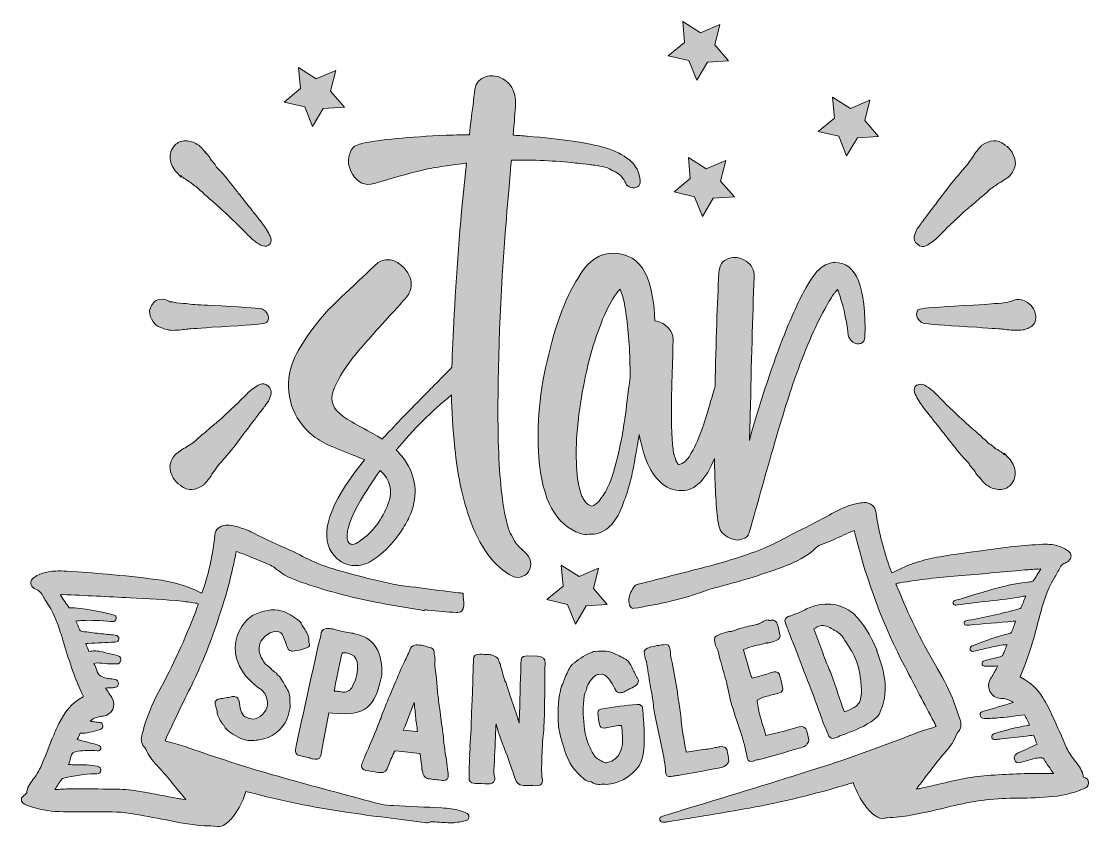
# Model space of a CAD drawing. Header units: inches. Extents: x 50 to 1030, y -910 to -170.
import ezdxf

# ---------------------------------------------------------------- set-up
doc = ezdxf.new("R2010")
doc.units = ezdxf.units.IN
doc.header["$MEASUREMENT"] = 0
doc.layers.add('Layer 1', color=7, linetype='Continuous')

# ---------------------------------------------------------------- blocks, each defined once
blk = doc.blocks.new('block 3')
at = {"layer": 'Layer 1', "true_color": 0x2b568d}
h = blk.add_hatch(color=167, dxfattribs=at)
h.dxf.hatch_style = 2
edge = h.paths.add_edge_path()
edge.add_spline(control_points=[(509.49, -655.5), (510.03, -655.86), (510.34, -656.04), (510.44, -656.04), (510.53, -656.04), (510.03, -655.59), (508.94, -654.68), (508.58, -654.32), (508.3, -654.04), (508.13, -653.87), (507.94, -653.68), (507.58, -653.36), (507.04, -652.91), (506.49, -652.46), (506.04, -652), (505.68, -651.55), (505.31, -651.1), (504.95, -650.69), (504.59, -650.33), (504.23, -649.96), (504.05, -649.69), (504.05, -649.51), (504.05, -649.33), (503.78, -648.88), (503.23, -648.15), (503.23, -648.15), (499.97, -642.44), (499.97, -642.44), (497.25, -637.18), (495.07, -629.57), (493.44, -619.6), (489.99, -601.1), (488.09, -575.99), (487.73, -544.25), (487, -487.68), (489.54, -423.4), (495.34, -351.41), (496.25, -339.45), (497.79, -321.49), (499.97, -297.56), (520.46, -297.2), (540.13, -298.1), (558.99, -300.28), (559.17, -300.28), (561.48, -300.51), (565.92, -300.96), (570.36, -301.41), (573.09, -301.73), (574.09, -301.91), (575.08, -302.09), (577.44, -302.46), (581.16, -303), (584.87, -303.54), (587.45, -304.22), (588.91, -305.04), (590.36, -305.86), (592.35, -306.9), (594.89, -308.17), (597.43, -309.44), (599.47, -310.93), (601.01, -312.66), (602.55, -314.38), (603.87, -316.42), (604.95, -318.77), (605.86, -320.77), (607.44, -322.09), (609.72, -322.72), (611.98, -323.36), (614.02, -323.13), (615.83, -322.04), (617.65, -320.95), (618.46, -319.14), (618.28, -316.6), (617.74, -308.8), (614.43, -302.41), (608.35, -297.42), (602.28, -292.44), (594.89, -288.68), (586.19, -286.14), (570.23, -281.61), (546.3, -278.07), (514.38, -275.53), (512.93, -275.35), (510.8, -275.17), (507.99, -274.98), (505.18, -274.81), (503.05, -274.71), (501.6, -274.71), (502.69, -262.38), (503.41, -252.77), (503.78, -245.88), (504.14, -240.44), (502.96, -235.41), (500.24, -230.79), (497.52, -226.16), (493.62, -222.94), (488.54, -221.13), (483.83, -219.5), (479.16, -219.68), (474.54, -221.67), (469.91, -223.67), (467.23, -227.21), (466.51, -232.28), (465.42, -240.44), (463.7, -254.41), (461.34, -274.17), (456.63, -274.17), (449.56, -274.35), (440.13, -274.71), (405.5, -276.17), (379.48, -278.7), (362.07, -282.33), (362.07, -282.33), (362.34, -282.6), (362.34, -282.6), (357.27, -283.14), (353.82, -285.59), (352, -289.94), (349.11, -296.29), (349.74, -303.09), (353.91, -310.34), (358.8, -318.5), (365.43, -321.41), (373.76, -319.05), (377.57, -317.96), (383.88, -316.15), (392.67, -313.61), (401.46, -311.07), (409.17, -308.98), (415.78, -307.35), (422.41, -305.72), (428.89, -304.45), (435.23, -303.54), (449.38, -301.55), (457.17, -300.46), (458.63, -300.28), (453.55, -347.79), (449.83, -394.21), (447.47, -439.54), (446.44, -458.21), (445.71, -474.3), (445.27, -487.92), (438.61, -494.84), (429.13, -504.52), (416.74, -517.06), (401.14, -532.83), (389.36, -545.16), (381.38, -554.05), (378.3, -552.05), (372.63, -548.84), (364.38, -544.39), (356.13, -539.95), (349.83, -536.19), (345.48, -533.1), (336.05, -526.4), (332.96, -518.69), (336.23, -509.98), (339.49, -500.92), (345.66, -490.49), (354.72, -478.71), (360.53, -471.45), (369.14, -461.57), (380.56, -449.06), (391.99, -436.55), (399.69, -428.03), (403.68, -423.49), (406.4, -420.23), (407.8, -416.51), (407.9, -412.34), (407.99, -408.17), (406.95, -404.41), (404.77, -401.05), (402.6, -397.7), (399.87, -394.84), (396.61, -392.48), (393.35, -390.13), (389.72, -388.99), (385.73, -389.08), (381.74, -389.18), (378.21, -390.76), (375.12, -393.84), (373.49, -395.48), (366.92, -401.69), (355.4, -412.47), (343.89, -423.27), (336, -430.88), (331.74, -435.32), (327.48, -439.77), (321.95, -446.57), (315.15, -455.72), (308.35, -464.88), (303.23, -473.54), (299.78, -481.7), (295.25, -492.4), (293.98, -503.41), (295.98, -514.74), (297.97, -526.08), (302.96, -536.01), (310.94, -544.53), (315.29, -549.24), (320.23, -553.14), (325.76, -556.22), (331.29, -559.31), (338.36, -562.48), (346.97, -565.74), (355.58, -569), (361.43, -571.36), (364.52, -572.81), (364.52, -572.81), (364.79, -572.81), (364.79, -572.81), (364.79, -572.81), (365.06, -573.09), (365.06, -573.09), (358.89, -580.88), (354.54, -586.59), (352.01, -590.22), (327.71, -625.03), (323.72, -649.6), (340.04, -663.93), (344.75, -668.1), (349.92, -670.23), (355.54, -670.32), (361.16, -670.41), (366.46, -668.96), (371.45, -665.97), (376.44, -662.98), (381.29, -659.08), (386, -654.27), (390.72, -649.47), (394.75, -644.57), (398.11, -639.59), (401.46, -634.6), (404.13, -629.93), (406.13, -625.58), (414.11, -608.17), (413.29, -591.58), (403.68, -575.81), (401.14, -571.64), (397.97, -567.74), (394.16, -564.11), (409.79, -545.14), (426.71, -528.26), (444.9, -513.42), (445.11, -527.53), (446.14, -543.9), (448.02, -562.61), (450.38, -586.1), (454.63, -606.81), (460.8, -624.76), (470.59, -653.23), (484.01, -671.63), (501.05, -679.98), (504.14, -681.43), (507.26, -681.47), (510.44, -680.11), (513.61, -678.75), (515.74, -676.53), (516.83, -673.45), (519.18, -666.92), (516.74, -660.94), (509.49, -655.5)], knot_values=[0, 0, 0, 0, 1, 1, 1, 2, 2, 2, 3, 3, 3, 4, 4, 4, 5, 5, 5, 6, 6, 6, 7, 7, 7, 8, 8, 8, 9, 9, 9, 10, 10, 10, 11, 11, 11, 12, 12, 12, 13, 13, 13, 14, 14, 14, 15, 15, 15, 16, 16, 16, 17, 17, 17, 18, 18, 18, 19, 19, 19, 20, 20, 20, 21, 21, 21, 22, 22, 22, 23, 23, 23, 24, 24, 24, 25, 25, 25, 26, 26, 26, 27, 27, 27, 28, 28, 28, 29, 29, 29, 30, 30, 30, 31, 31, 31, 32, 32, 32, 33, 33, 33, 34, 34, 34, 35, 35, 35, 36, 36, 36, 37, 37, 37, 38, 38, 38, 39, 39, 39, 40, 40, 40, 41, 41, 41, 42, 42, 42, 43, 43, 43, 44, 44, 44, 45, 45, 45, 46, 46, 46, 47, 47, 47, 48, 48, 48, 49, 49, 49, 50, 50, 50, 51, 51, 51, 52, 52, 52, 53, 53, 53, 54, 54, 54, 55, 55, 55, 56, 56, 56, 57, 57, 57, 58, 58, 58, 59, 59, 59, 60, 60, 60, 61, 61, 61, 62, 62, 62, 63, 63, 63, 64, 64, 64, 65, 65, 65, 66, 66, 66, 67, 67, 67, 68, 68, 68, 69, 69, 69, 70, 70, 70, 71, 71, 71, 72, 72, 72, 73, 73, 73, 74, 74, 74, 75, 75, 75, 76, 76, 76, 77, 77, 77, 78, 78, 78, 79, 79, 79, 80, 80, 80, 81, 81, 81, 82, 82, 82, 83, 83, 83, 84, 84, 84, 85, 85, 85, 86, 86, 86, 87, 87, 87, 87], degree=3, periodic=1)
edge = h.paths.add_edge_path()
edge.add_spline(control_points=[(386.82, -613.07), (381.2, -627.94), (372.68, -639.36), (361.25, -647.34), (357.62, -650.24), (354.63, -651.28), (352.28, -650.47), (349.92, -649.65), (348.83, -646.88), (349.01, -642.17), (349.56, -633.29), (354.9, -620.68), (365.06, -604.36), (370.32, -595.84), (375.12, -588.68), (379.48, -582.88), (388.72, -591.58), (391.17, -601.64), (386.82, -613.07)], knot_values=[0, 0, 0, 0, 1, 1, 1, 2, 2, 2, 3, 3, 3, 4, 4, 4, 5, 5, 5, 6, 6, 6, 6], degree=3, periodic=1)
h = blk.add_hatch(color=167, dxfattribs=at)
h.dxf.hatch_style = 2
edge = h.paths.add_edge_path()
edge.add_spline(control_points=[(192.35, -308.71), (192.35, -308.71), (196.7, -313.33), (196.7, -313.33), (196.7, -313.33), (196.43, -312.25), (196.43, -312.25), (196.3, -311.99), (196.2, -311.81), (196.12, -311.67), (196.34, -311.89), (196.72, -312.26), (197.24, -312.79), (198.69, -314.06), (201.5, -315.88), (205.67, -318.23), (205.67, -318.23), (205.13, -318.23), (205.13, -318.23), (205.13, -318.23), (206.22, -319.05), (206.22, -319.05), (206.94, -319.59), (207.72, -320.18), (208.53, -320.81), (209.35, -321.45), (209.84, -321.77), (210.03, -321.77), (210.03, -321.77), (210.3, -321.77), (210.3, -321.77), (210.3, -321.77), (210.57, -322.04), (210.57, -322.04), (210.57, -322.04), (212.47, -323.94), (212.47, -323.94), (216.64, -327.75), (223.08, -333.46), (231.79, -341.08), (233.78, -342.89), (239.85, -348.6), (250.01, -358.21), (250.92, -359.12), (252.77, -361.07), (255.58, -364.06), (258.4, -367.05), (260.84, -369.41), (262.93, -371.13), (265.01, -372.86), (267.24, -374.35), (269.59, -375.62), (272.13, -377.07), (274.53, -377.12), (276.8, -375.76), (279.07, -374.4), (279.75, -372.18), (278.84, -369.09), (278.11, -367.1), (277.12, -365.01), (275.85, -362.84), (274.58, -360.66), (273.44, -358.89), (272.45, -357.53), (271.45, -356.17), (269.95, -354.23), (267.96, -351.69), (265.96, -349.15), (264.6, -347.43), (263.88, -346.52), (262.07, -344.16), (259.35, -340.72), (255.72, -336.18), (252.09, -331.65), (249.37, -328.21), (247.56, -325.85), (242.48, -319.14), (236.95, -312.52), (230.97, -305.99), (230.97, -305.99), (229.07, -304.09), (229.07, -304.09), (229.07, -303.91), (228.97, -303.82), (228.79, -303.82), (228.79, -303.82), (228.79, -303.54), (228.79, -303.54), (228.61, -303), (228.25, -302.37), (227.71, -301.64), (227.16, -300.92), (226.66, -300.28), (226.21, -299.74), (225.76, -299.19), (225.21, -298.6), (224.58, -297.97), (223.94, -297.33), (223.44, -296.74), (223.08, -296.2), (223.08, -296.2), (223.08, -295.93), (223.08, -295.93), (223.08, -295.93), (223.35, -296.2), (223.35, -296.2), (222.99, -294.93), (221.54, -293.03), (219, -290.49), (219, -290.49), (218.19, -289.67), (218.19, -289.67), (218.19, -289.67), (219.55, -291.3), (219.55, -291.3), (219.55, -291.3), (219.28, -291.03), (219.28, -291.03), (219.28, -291.03), (219, -290.76), (219, -290.76), (218.46, -290.22), (217.82, -289.45), (217.1, -288.45), (216.37, -287.45), (215.83, -286.77), (215.47, -286.41), (214.56, -285.32), (213.2, -284.23), (211.39, -283.14), (208.12, -280.97), (204.49, -279.88), (200.51, -279.88), (196.52, -279.88), (193.25, -281.24), (190.71, -283.96), (187.45, -287.95), (186.05, -292.12), (186.5, -296.47), (186.95, -300.82), (188.9, -304.9), (192.35, -308.71)], knot_values=[0, 0, 0, 0, 1, 1, 1, 2, 2, 2, 3, 3, 3, 4, 4, 4, 5, 5, 5, 6, 6, 6, 7, 7, 7, 8, 8, 8, 9, 9, 9, 10, 10, 10, 11, 11, 11, 12, 12, 12, 13, 13, 13, 14, 14, 14, 15, 15, 15, 16, 16, 16, 17, 17, 17, 18, 18, 18, 19, 19, 19, 20, 20, 20, 21, 21, 21, 22, 22, 22, 23, 23, 23, 24, 24, 24, 25, 25, 25, 26, 26, 26, 27, 27, 27, 28, 28, 28, 29, 29, 29, 30, 30, 30, 31, 31, 31, 32, 32, 32, 33, 33, 33, 34, 34, 34, 35, 35, 35, 36, 36, 36, 37, 37, 37, 38, 38, 38, 39, 39, 39, 40, 40, 40, 41, 41, 41, 42, 42, 42, 43, 43, 43, 44, 44, 44, 45, 45, 45, 46, 46, 46, 47, 47, 47, 47], degree=3, periodic=1)
h = blk.add_hatch(color=167, dxfattribs=at)
h.dxf.hatch_style = 2
edge = h.paths.add_edge_path()
edge.add_spline(control_points=[(873, -374.94), (875.63, -377.03), (878.21, -377.52), (880.75, -376.44), (882.56, -375.53), (884.38, -374.4), (886.19, -373.04), (888, -371.68), (889.55, -370.41), (890.82, -369.23), (892.08, -368.05), (893.67, -366.47), (895.58, -364.47), (897.48, -362.48), (898.88, -361.03), (899.79, -360.12), (909.4, -351.05), (915.66, -345.25), (918.56, -342.71), (919.83, -341.62), (922.73, -339.17), (927.26, -335.37), (931.79, -331.56), (935.24, -328.57), (937.6, -326.39), (937.78, -326.21), (937.96, -325.98), (938.14, -325.71), (938.32, -325.44), (938.55, -325.21), (938.82, -325.03), (939.09, -324.85), (939.32, -324.67), (939.5, -324.49), (939.68, -324.31), (940.22, -323.94), (941.13, -323.4), (941.13, -323.4), (940.59, -323.67), (940.59, -323.67), (941.49, -323.13), (942.77, -322.27), (944.4, -321.09), (946.03, -319.91), (947.12, -319.14), (947.66, -318.77), (948.21, -318.41), (948.57, -318.14), (948.75, -317.96), (948.75, -317.96), (949.02, -318.23), (949.02, -318.23), (949.02, -318.23), (949.84, -317.96), (949.84, -317.96), (949.84, -317.96), (953.1, -315.51), (953.1, -315.51), (953.65, -315.15), (954.01, -314.88), (954.19, -314.7), (954.19, -314.7), (956.09, -313.61), (956.09, -313.61), (956.82, -313.25), (957.63, -312.43), (958.54, -311.16), (963.98, -304.81), (964.43, -297.93), (959.9, -290.49), (959.9, -290.49), (959.9, -290.22), (959.9, -290.22), (958.27, -287.5), (956.09, -285.32), (953.37, -283.69), (953.37, -283.69), (953.37, -283.42), (953.37, -283.42), (953.37, -283.42), (953.1, -283.14), (953.1, -283.14), (946.39, -278.43), (939.41, -278.7), (932.16, -283.96), (931.97, -284.14), (931.61, -284.5), (931.07, -285.05), (930.53, -285.59), (929.98, -286.18), (929.44, -286.82), (928.89, -287.45), (928.53, -287.86), (928.35, -288.04), (928.17, -288.22), (928.08, -288.4), (928.08, -288.58), (926.08, -291.12), (924.99, -292.57), (924.82, -292.94), (924.99, -292.94), (924.9, -293.3), (924.54, -294.02), (921.46, -298.01), (919.65, -300.55), (919.1, -301.64), (919.1, -301.64), (918.83, -301.91), (918.83, -301.91), (918.46, -302.09), (918.01, -302.5), (917.47, -303.14), (916.93, -303.77), (916.56, -304.27), (916.38, -304.63), (911.49, -310.07), (906.05, -316.69), (900.06, -324.49), (898.25, -326.85), (895.62, -330.29), (892.18, -334.82), (888.73, -339.36), (886.28, -342.53), (884.83, -344.34), (883.92, -345.61), (882.52, -347.52), (880.62, -350.05), (878.71, -352.59), (877.31, -354.5), (876.4, -355.77), (876.03, -356.31), (875.4, -357.17), (874.5, -358.35), (873.59, -359.53), (872.95, -360.39), (872.59, -360.93), (871.5, -362.93), (870.69, -365.2), (870.14, -367.73), (869.42, -370.45), (870.37, -372.86), (873, -374.94)], knot_values=[0, 0, 0, 0, 1, 1, 1, 2, 2, 2, 3, 3, 3, 4, 4, 4, 5, 5, 5, 6, 6, 6, 7, 7, 7, 8, 8, 8, 9, 9, 9, 10, 10, 10, 11, 11, 11, 12, 12, 12, 13, 13, 13, 14, 14, 14, 15, 15, 15, 16, 16, 16, 17, 17, 17, 18, 18, 18, 19, 19, 19, 20, 20, 20, 21, 21, 21, 22, 22, 22, 23, 23, 23, 24, 24, 24, 25, 25, 25, 26, 26, 26, 27, 27, 27, 28, 28, 28, 29, 29, 29, 30, 30, 30, 31, 31, 31, 32, 32, 32, 33, 33, 33, 34, 34, 34, 35, 35, 35, 36, 36, 36, 37, 37, 37, 38, 38, 38, 39, 39, 39, 40, 40, 40, 41, 41, 41, 42, 42, 42, 43, 43, 43, 44, 44, 44, 45, 45, 45, 46, 46, 46, 47, 47, 47, 47], degree=3, periodic=1)
h = blk.add_hatch(color=167, dxfattribs=at)
h.dxf.hatch_style = 2
h.paths.add_polyline_path([(924.82, -293.21), (924.82, -292.94), (924.54, -293.75)])
h = blk.add_hatch(color=167, dxfattribs=at)
h.dxf.hatch_style = 2
edge = h.paths.add_edge_path()
edge.add_spline(control_points=[(796.98, -391.67), (792.44, -391.85), (788.09, -393.57), (783.92, -396.84), (779.93, -400.1), (774.77, -407.44), (768.42, -418.87), (762.8, -429.2), (756.36, -443.62), (749.11, -462.11), (738.05, -490.77), (727.89, -521.77), (718.65, -555.13), (719.01, -544.25), (719.28, -536.19), (719.46, -530.93), (720.37, -484.51), (721.55, -442.44), (723, -404.72), (723.18, -398.56), (720.69, -393.76), (715.52, -390.31), (710.35, -386.87), (705, -386.09), (699.47, -388), (693.94, -389.9), (691, -394.3), (690.63, -401.19), (689.08, -428.72), (687.92, -463.63), (687.17, -505.84), (685.94, -509.68), (684.65, -513.91), (683.29, -518.55), (679.48, -531.52), (676.67, -540.54), (674.86, -545.61), (671.23, -555.41), (667.69, -563.02), (664.25, -568.46), (662.79, -570.82), (661.26, -572.81), (659.63, -574.44), (659.08, -574.99), (657.54, -575.9), (655, -577.16), (655, -577.16), (654.19, -577.44), (654.19, -577.44), (654.19, -577.44), (653.91, -577.44), (653.91, -577.44), (653.91, -577.44), (653.64, -577.16), (653.64, -577.16), (653.64, -577.16), (653.1, -577.16), (653.1, -577.16), (653.1, -577.16), (652.83, -576.89), (652.83, -576.89), (652.28, -575.81), (651.91, -575.17), (651.74, -574.99), (651.55, -574.81), (651.46, -574.58), (651.46, -574.31), (651.46, -574.04), (651.37, -573.81), (651.19, -573.63), (650.47, -571.64), (650.01, -570.37), (649.83, -569.82), (649.83, -569.64), (649.74, -569.32), (649.56, -568.87), (649.38, -568.42), (649.29, -568.1), (649.29, -567.92), (649.11, -567.56), (649.02, -567.28), (649.02, -567.1), (647.39, -557.49), (646.75, -541.53), (647.11, -519.23), (647.11, -514.16), (647.34, -505.09), (647.79, -492.03), (648.25, -478.98), (648.47, -468.91), (648.47, -461.84), (648.47, -457.85), (646.75, -454.23), (643.31, -450.96), (639.86, -447.7), (635.96, -445.79), (631.61, -445.25), (631.24, -429.66), (629.07, -416.51), (625.08, -405.81), (619.82, -392.58), (610.84, -385.1), (598.16, -383.37), (585.46, -381.65), (574.85, -386.59), (566.33, -398.2), (553.1, -416.15), (542.4, -442.08), (534.24, -475.99), (525.9, -509.53), (522.91, -541.17), (525.26, -570.91), (528.16, -609.9), (540.86, -633.19), (563.34, -640.81), (566.06, -641.72), (568.69, -641.9), (571.23, -641.35), (577.57, -641.9), (583.24, -640.13), (588.23, -636.05), (593.21, -631.97), (597.29, -626.17), (600.47, -618.64), (603.64, -611.12), (606.04, -604.55), (607.68, -598.92), (609.31, -593.31), (610.76, -587.05), (612.03, -580.16), (614.56, -566.74), (616.38, -556.59), (617.47, -549.69), (619.1, -558.04), (620.91, -565.11), (622.91, -570.91), (625.8, -579.43), (630.16, -586.68), (635.96, -592.67), (641.76, -598.65), (648.75, -601.55), (656.9, -601.37), (668.84, -601.2), (678.74, -591.3), (686.6, -571.74), (686.62, -574.32), (686.65, -576.94), (686.69, -579.61), (686.96, -599.56), (688.1, -616.97), (690.09, -631.83), (690.81, -637.1), (693.71, -641.18), (698.79, -644.07), (703.87, -646.97), (708.4, -647.52), (712.39, -645.71), (715.47, -645.16), (717.46, -643.26), (718.37, -639.99), (720.19, -633.65), (725.81, -613.79), (735.24, -580.43), (744.66, -547.07), (752.37, -521.59), (758.36, -504), (767.78, -476.98), (777.03, -454.86), (786.1, -437.63), (790.81, -429.11), (793.89, -423.76), (795.35, -421.59), (795.53, -421.23), (795.89, -420.73), (796.44, -420.09), (796.98, -419.46), (797.57, -418.78), (798.2, -418.05), (798.84, -417.33), (799.33, -416.78), (799.7, -416.42), (800.06, -417.15), (800.24, -417.69), (800.24, -418.05), (804.23, -428.57), (807.31, -441.99), (809.49, -458.31), (809.85, -461.03), (811.26, -463.2), (813.71, -464.83), (816.15, -466.46), (818.6, -466.87), (821.05, -466.06), (823.5, -465.24), (824.72, -463.2), (824.72, -459.94), (825.99, -414.06), (816.74, -391.31), (796.98, -391.67)], knot_values=[0, 0, 0, 0, 1, 1, 1, 2, 2, 2, 3, 3, 3, 4, 4, 4, 5, 5, 5, 6, 6, 6, 7, 7, 7, 8, 8, 8, 9, 9, 9, 10, 10, 10, 11, 11, 11, 12, 12, 12, 13, 13, 13, 14, 14, 14, 15, 15, 15, 16, 16, 16, 17, 17, 17, 18, 18, 18, 19, 19, 19, 20, 20, 20, 21, 21, 21, 22, 22, 22, 23, 23, 23, 24, 24, 24, 25, 25, 25, 26, 26, 26, 27, 27, 27, 28, 28, 28, 29, 29, 29, 30, 30, 30, 31, 31, 31, 32, 32, 32, 33, 33, 33, 34, 34, 34, 35, 35, 35, 36, 36, 36, 37, 37, 37, 38, 38, 38, 39, 39, 39, 40, 40, 40, 41, 41, 41, 42, 42, 42, 43, 43, 43, 44, 44, 44, 45, 45, 45, 46, 46, 46, 47, 47, 47, 48, 48, 48, 49, 49, 49, 50, 50, 50, 51, 51, 51, 52, 52, 52, 53, 53, 53, 54, 54, 54, 55, 55, 55, 56, 56, 56, 57, 57, 57, 58, 58, 58, 59, 59, 59, 60, 60, 60, 61, 61, 61, 62, 62, 62, 63, 63, 63, 64, 64, 64, 65, 65, 65, 66, 66, 66, 66], degree=3, periodic=1)
edge = h.paths.add_edge_path()
edge.add_spline(control_points=[(600.33, -557.85), (596.7, -574.9), (593.26, -587.23), (590, -594.84), (588, -599.92), (585.19, -604.82), (581.56, -609.53), (579.75, -611.89), (577.85, -613.7), (575.85, -614.97), (575.13, -615.34), (574.49, -615.61), (573.95, -615.79), (573.95, -615.79), (572.32, -614.97), (572.32, -614.97), (572.13, -614.97), (571.72, -614.75), (571.09, -614.29), (570.46, -613.84), (569.96, -613.52), (569.6, -613.34), (569.6, -613.34), (567.42, -611.16), (567.42, -611.16), (567.42, -611.16), (565.79, -608.72), (565.79, -608.72), (565.42, -607.99), (564.97, -606.91), (564.43, -605.45), (561.89, -598.56), (560.35, -589.77), (559.8, -579.07), (558.72, -558.04), (560.8, -533.56), (566.06, -505.63), (571.32, -478.61), (578.3, -455.59), (587, -436.55), (590.99, -428.03), (595.25, -421.23), (599.79, -416.15), (600.88, -418.69), (601.69, -420.95), (602.24, -422.95), (603.32, -426.58), (604.41, -432.38), (605.5, -440.35), (607.85, -456.67), (609.03, -475.53), (609.03, -496.93), (605.4, -527.93), (602.51, -548.24), (600.33, -557.85)], knot_values=[0, 0, 0, 0, 1, 1, 1, 2, 2, 2, 3, 3, 3, 4, 4, 4, 5, 5, 5, 6, 6, 6, 7, 7, 7, 8, 8, 8, 9, 9, 9, 10, 10, 10, 11, 11, 11, 12, 12, 12, 13, 13, 13, 14, 14, 14, 15, 15, 15, 16, 16, 16, 17, 17, 17, 18, 18, 18, 18], degree=3, periodic=1)
h = blk.add_hatch(color=167, dxfattribs=at)
h.dxf.hatch_style = 2
edge = h.paths.add_edge_path()
edge.add_spline(control_points=[(196.43, -453.54), (198.97, -453.27), (200.87, -453.05), (202.14, -452.87), (202.5, -452.87), (210.03, -452.32), (224.72, -451.23), (249.55, -449.97), (265.42, -448.79), (272.31, -447.7), (273.94, -447.52), (275.12, -446.93), (275.85, -445.93), (276.57, -444.94), (276.89, -443.8), (276.8, -442.53), (276.71, -441.26), (276.35, -440.04), (275.71, -438.86), (275.08, -437.68), (274.22, -436.64), (273.13, -435.73), (272.04, -434.82), (270.86, -434.28), (269.59, -434.1), (265.79, -433.55), (250.73, -432.56), (224.44, -431.11), (214.65, -430.75), (207.48, -430.29), (202.96, -429.75), (200.78, -429.39), (197.15, -429.02), (192.08, -428.66), (191.89, -428.66), (191.08, -428.48), (189.63, -428.11), (188.17, -427.75), (187.18, -427.66), (186.64, -427.84), (186.45, -427.84), (186.27, -427.75), (186.09, -427.57), (185.91, -427.57), (185.59, -427.44), (185.14, -427.16), (184.68, -426.89), (184.28, -426.67), (183.92, -426.48), (182.1, -425.58), (179.83, -425.31), (177.12, -425.67), (174.4, -426.03), (172.4, -427.03), (171.13, -428.66), (169.86, -430.11), (168.86, -431.92), (168.14, -434.1), (168.14, -434.1), (167.87, -434.37), (167.87, -434.37), (167.14, -436.91), (167.6, -439.9), (169.23, -443.35), (170.86, -446.79), (172.94, -449.15), (175.48, -450.42), (181.1, -453.14), (186.27, -454.32), (190.99, -453.95), (192.08, -453.95), (193.89, -453.82), (196.43, -453.54)], knot_values=[0, 0, 0, 0, 1, 1, 1, 2, 2, 2, 3, 3, 3, 4, 4, 4, 5, 5, 5, 6, 6, 6, 7, 7, 7, 8, 8, 8, 9, 9, 9, 10, 10, 10, 11, 11, 11, 12, 12, 12, 13, 13, 13, 14, 14, 14, 15, 15, 15, 16, 16, 16, 17, 17, 17, 18, 18, 18, 19, 19, 19, 20, 20, 20, 21, 21, 21, 22, 22, 22, 23, 23, 23, 24, 24, 24, 24], degree=3, periodic=1)
h = blk.add_hatch(color=167, dxfattribs=at)
h.dxf.hatch_style = 2
edge = h.paths.add_edge_path()
edge.add_spline(control_points=[(981.66, -440.63), (980.93, -434.28), (977.49, -429.75), (971.33, -427.03), (966.97, -425.22), (963.34, -425.12), (960.45, -426.75), (959.72, -427.12), (958.99, -427.39), (958.27, -427.57), (955.73, -428.3), (952.01, -428.84), (947.12, -429.2), (946.75, -429.2), (939.23, -429.75), (924.54, -430.83), (898.98, -432.11), (883.11, -433.19), (876.94, -434.1), (874.23, -434.46), (872.68, -435.73), (872.32, -437.91), (871.95, -440.08), (872.59, -442.22), (874.23, -444.3), (875.86, -446.38), (877.67, -447.52), (879.66, -447.7), (888.19, -448.79), (904.14, -449.97), (927.53, -451.23), (942.77, -452.32), (950.56, -452.87), (950.93, -452.87), (951.47, -452.87), (953.01, -453.05), (955.55, -453.41), (958.09, -453.78), (959.9, -453.95), (960.99, -453.95), (962.08, -453.95), (963.61, -453.95), (965.61, -453.95), (967.6, -453.95), (969.38, -453.78), (970.92, -453.41), (972.45, -453.05), (973.95, -452.5), (975.41, -451.78), (980.12, -449.6), (982.2, -445.89), (981.66, -440.63)], knot_values=[0, 0, 0, 0, 1, 1, 1, 2, 2, 2, 3, 3, 3, 4, 4, 4, 5, 5, 5, 6, 6, 6, 7, 7, 7, 8, 8, 8, 9, 9, 9, 10, 10, 10, 11, 11, 11, 12, 12, 12, 13, 13, 13, 14, 14, 14, 15, 15, 15, 16, 16, 16, 17, 17, 17, 17], degree=3, periodic=1)
h = blk.add_hatch(color=167, dxfattribs=at)
h.dxf.hatch_style = 2
edge = h.paths.add_edge_path()
edge.add_spline(control_points=[(268.78, -503.73), (266.96, -504.64), (265.1, -505.77), (263.2, -507.13), (261.3, -508.49), (259.75, -509.76), (258.58, -510.94), (257.4, -512.12), (255.81, -513.7), (253.82, -515.69), (251.82, -517.69), (250.37, -519.14), (249.47, -520.05), (239.85, -529.12), (233.6, -534.92), (230.7, -537.45), (229.43, -538.54), (226.53, -540.99), (221.99, -544.8), (217.46, -548.61), (214.01, -551.6), (211.66, -553.77), (211.66, -553.77), (209.76, -555.68), (209.76, -555.68), (209.76, -555.68), (208.12, -556.77), (208.12, -556.77), (208.12, -556.77), (208.67, -556.49), (208.67, -556.49), (208.12, -556.86), (205.77, -558.4), (201.59, -561.12), (201.05, -561.48), (200.69, -561.76), (200.51, -561.93), (200.51, -561.93), (200.23, -561.93), (200.23, -561.93), (200.23, -561.93), (199.42, -562.21), (199.42, -562.21), (199.05, -562.39), (198.51, -562.71), (197.79, -563.16), (197.06, -563.61), (196.52, -564.02), (196.15, -564.38), (195.97, -564.56), (195.79, -564.75), (195.61, -564.93), (195.43, -565.11), (195.25, -565.2), (195.07, -565.2), (195.07, -565.2), (193.44, -566.56), (193.44, -566.56), (192.35, -567.1), (191.44, -567.83), (190.71, -568.73), (185.27, -575.08), (184.82, -582.06), (189.36, -589.68), (189.36, -589.68), (189.36, -589.95), (189.36, -589.95), (190.99, -592.67), (193.16, -594.84), (195.88, -596.48), (195.88, -596.48), (195.88, -596.75), (195.88, -596.75), (195.88, -596.75), (196.15, -597.02), (196.15, -597.02), (202.86, -601.74), (209.84, -601.47), (217.1, -596.2), (217.28, -596.03), (217.64, -595.66), (218.19, -595.12), (218.73, -594.57), (219.28, -593.99), (219.82, -593.35), (220.36, -592.72), (220.72, -592.31), (220.91, -592.12), (221.09, -591.95), (221.18, -591.76), (221.18, -591.58), (223.17, -589.04), (224.26, -587.59), (224.44, -587.23), (224.26, -587.23), (224.35, -586.87), (224.72, -586.14), (227.79, -582.15), (229.61, -579.61), (230.16, -578.53), (230.16, -578.53), (230.43, -578.25), (230.43, -578.25), (230.61, -578.07), (230.97, -577.67), (231.51, -577.03), (232.06, -576.4), (232.51, -575.9), (232.87, -575.53), (237.77, -570.09), (243.21, -563.48), (249.19, -555.68), (252.46, -551.33), (257.53, -544.62), (264.43, -535.55), (265.33, -534.28), (266.74, -532.42), (268.64, -529.98), (270.54, -527.53), (271.95, -525.67), (272.86, -524.4), (273.22, -523.85), (273.85, -523), (274.76, -521.82), (275.67, -520.64), (276.3, -519.78), (276.67, -519.23), (277.57, -517.24), (278.38, -514.97), (279.11, -512.43), (279.83, -509.71), (278.93, -507.31), (276.39, -505.22), (273.85, -503.14), (271.31, -502.64), (268.78, -503.73)], knot_values=[0, 0, 0, 0, 1, 1, 1, 2, 2, 2, 3, 3, 3, 4, 4, 4, 5, 5, 5, 6, 6, 6, 7, 7, 7, 8, 8, 8, 9, 9, 9, 10, 10, 10, 11, 11, 11, 12, 12, 12, 13, 13, 13, 14, 14, 14, 15, 15, 15, 16, 16, 16, 17, 17, 17, 18, 18, 18, 19, 19, 19, 20, 20, 20, 21, 21, 21, 22, 22, 22, 23, 23, 23, 24, 24, 24, 25, 25, 25, 26, 26, 26, 27, 27, 27, 28, 28, 28, 29, 29, 29, 30, 30, 30, 31, 31, 31, 32, 32, 32, 33, 33, 33, 34, 34, 34, 35, 35, 35, 36, 36, 36, 37, 37, 37, 38, 38, 38, 39, 39, 39, 40, 40, 40, 41, 41, 41, 42, 42, 42, 43, 43, 43, 44, 44, 44, 45, 45, 45, 45], degree=3, periodic=1)
h = blk.add_hatch(color=167, dxfattribs=at)
h.dxf.hatch_style = 2
edge = h.paths.add_edge_path()
edge.add_spline(control_points=[(956.91, -571.45), (956.91, -571.45), (952.56, -566.83), (952.56, -566.83), (952.56, -566.83), (952.83, -567.92), (952.83, -567.92), (952.96, -568.18), (953.06, -568.36), (953.14, -568.5), (952.91, -568.27), (952.54, -567.9), (952.01, -567.37), (950.56, -566.11), (947.75, -564.29), (943.58, -561.93), (943.58, -561.93), (944.13, -561.93), (944.13, -561.93), (944.13, -561.93), (943.04, -561.12), (943.04, -561.12), (942.31, -560.57), (941.54, -559.99), (940.73, -559.35), (939.91, -558.72), (939.41, -558.4), (939.23, -558.4), (939.23, -558.4), (938.96, -558.4), (938.96, -558.4), (938.96, -558.4), (938.69, -558.13), (938.69, -558.13), (938.5, -557.95), (938.28, -557.76), (938.01, -557.58), (937.73, -557.4), (937.5, -557.17), (937.33, -556.9), (937.14, -556.63), (936.96, -556.4), (936.78, -556.22), (932.61, -552.41), (926.17, -546.7), (917.47, -539.09), (915.47, -537.28), (909.4, -531.56), (899.25, -521.95), (898.34, -521.05), (896.48, -519.1), (893.67, -516.1), (890.86, -513.11), (888.41, -510.76), (886.33, -509.03), (884.24, -507.31), (882.02, -505.81), (879.66, -504.54), (877.12, -503.09), (874.72, -503.05), (872.46, -504.41), (870.19, -505.77), (869.51, -507.99), (870.42, -511.07), (871.14, -513.07), (872.14, -515.15), (873.41, -517.33), (874.68, -519.5), (875.81, -521.27), (876.81, -522.63), (877.8, -523.99), (879.3, -525.94), (881.3, -528.48), (883.29, -531.02), (884.65, -532.74), (885.38, -533.65), (887.19, -536.01), (889.91, -539.45), (893.54, -543.98), (897.16, -548.52), (899.88, -551.96), (901.69, -554.32), (906.77, -561.03), (912.3, -567.65), (918.29, -574.17), (918.29, -574.17), (920.19, -576.08), (920.19, -576.08), (920.19, -576.08), (920.46, -576.35), (920.46, -576.35), (920.46, -576.35), (920.46, -576.62), (920.46, -576.62), (920.64, -577.16), (921.01, -577.8), (921.55, -578.53), (922.09, -579.25), (922.59, -579.88), (923.05, -580.43), (923.5, -580.97), (924.04, -581.56), (924.68, -582.2), (925.31, -582.83), (925.81, -583.42), (926.17, -583.96), (926.17, -583.96), (926.17, -584.24), (926.17, -584.24), (926.17, -584.24), (925.9, -583.96), (925.9, -583.96), (926.26, -585.24), (927.71, -587.14), (930.26, -589.68), (930.26, -589.68), (930.93, -590.36), (930.93, -590.36), (931.21, -590.72), (931.52, -591.13), (931.89, -591.58), (932.61, -592.49), (933.25, -593.21), (933.79, -593.76), (934.7, -594.84), (936.06, -595.93), (937.87, -597.02), (941.13, -599.2), (944.76, -600.28), (948.75, -600.28), (952.73, -600.28), (956, -598.92), (958.54, -596.2), (961.8, -592.22), (963.21, -588.04), (962.76, -583.69), (962.3, -579.34), (960.35, -575.26), (956.91, -571.45)], knot_values=[0, 0, 0, 0, 1, 1, 1, 2, 2, 2, 3, 3, 3, 4, 4, 4, 5, 5, 5, 6, 6, 6, 7, 7, 7, 8, 8, 8, 9, 9, 9, 10, 10, 10, 11, 11, 11, 12, 12, 12, 13, 13, 13, 14, 14, 14, 15, 15, 15, 16, 16, 16, 17, 17, 17, 18, 18, 18, 19, 19, 19, 20, 20, 20, 21, 21, 21, 22, 22, 22, 23, 23, 23, 24, 24, 24, 25, 25, 25, 26, 26, 26, 27, 27, 27, 28, 28, 28, 29, 29, 29, 30, 30, 30, 31, 31, 31, 32, 32, 32, 33, 33, 33, 34, 34, 34, 35, 35, 35, 36, 36, 36, 37, 37, 37, 38, 38, 38, 39, 39, 39, 40, 40, 40, 41, 41, 41, 42, 42, 42, 43, 43, 43, 44, 44, 44, 45, 45, 45, 46, 46, 46, 46], degree=3, periodic=1)
edge = h.paths.add_edge_path()
edge.add_spline(control_points=[(929.71, -588.86), (929.71, -588.86), (929.98, -589.13), (929.98, -589.13), (929.98, -589.13), (930.26, -589.4), (930.26, -589.4), (930.4, -589.62), (930.6, -589.89), (930.8, -590.17), (930.8, -590.17), (929.71, -588.86), (929.71, -588.86)], knot_values=[0, 0, 0, 0, 1, 1, 1, 2, 2, 2, 3, 3, 3, 4, 4, 4, 4], degree=3, periodic=1)
edge = h.paths.add_edge_path()
edge.add_spline(control_points=[(953.37, -568.73), (953.37, -568.73), (953.37, -568.73), (953.37, -568.73), (953.42, -568.78), (953.42, -568.78), (953.37, -568.73)], knot_values=[0, 0, 0, 0, 1, 1, 1, 2, 2, 2, 2], degree=3, periodic=1)
at = {"layer": 'Layer 1', "lineweight": 0}
blk.add_lwpolyline([(924.82, -293.21), (924.82, -292.94), (924.54, -293.75), (924.82, -293.21)], dxfattribs=at)
for points, knots in [([(509.49, -655.5), (510.03, -655.86), (510.34, -656.04), (510.44, -656.04), (510.53, -656.04), (510.03, -655.59), (508.94, -654.68), (508.58, -654.32), (508.3, -654.04), (508.13, -653.87), (507.94, -653.68), (507.58, -653.36), (507.04, -652.91), (506.49, -652.46), (506.04, -652), (505.68, -651.55), (505.31, -651.1), (504.95, -650.69), (504.59, -650.33), (504.23, -649.96), (504.05, -649.69), (504.05, -649.51), (504.05, -649.33), (503.78, -648.88), (503.23, -648.15), (503.23, -648.15), (499.97, -642.44), (499.97, -642.44), (497.25, -637.18), (495.07, -629.57), (493.44, -619.6), (489.99, -601.1), (488.09, -575.99), (487.73, -544.25), (487, -487.68), (489.54, -423.4), (495.34, -351.41), (496.25, -339.45), (497.79, -321.49), (499.97, -297.56), (520.46, -297.2), (540.13, -298.1), (558.99, -300.28), (559.17, -300.28), (561.48, -300.51), (565.92, -300.96), (570.36, -301.41), (573.09, -301.73), (574.09, -301.91), (575.08, -302.09), (577.44, -302.46), (581.16, -303), (584.87, -303.54), (587.45, -304.22), (588.91, -305.04), (590.36, -305.86), (592.35, -306.9), (594.89, -308.17), (597.43, -309.44), (599.47, -310.93), (601.01, -312.66), (602.55, -314.38), (603.87, -316.42), (604.95, -318.77), (605.86, -320.77), (607.44, -322.09), (609.72, -322.72), (611.98, -323.36), (614.02, -323.13), (615.83, -322.04), (617.65, -320.95), (618.46, -319.14), (618.28, -316.6), (617.74, -308.8), (614.43, -302.41), (608.35, -297.42), (602.28, -292.44), (594.89, -288.68), (586.19, -286.14), (570.23, -281.61), (546.3, -278.07), (514.38, -275.53), (512.93, -275.35), (510.8, -275.17), (507.99, -274.98), (505.18, -274.81), (503.05, -274.71), (501.6, -274.71), (502.69, -262.38), (503.41, -252.77), (503.78, -245.88), (504.14, -240.44), (502.96, -235.41), (500.24, -230.79), (497.52, -226.16), (493.62, -222.94), (488.54, -221.13), (483.83, -219.5), (479.16, -219.68), (474.54, -221.67), (469.91, -223.67), (467.23, -227.21), (466.51, -232.28), (465.42, -240.44), (463.7, -254.41), (461.34, -274.17), (456.63, -274.17), (449.56, -274.35), (440.13, -274.71), (405.5, -276.17), (379.48, -278.7), (362.07, -282.33), (362.07, -282.33), (362.34, -282.6), (362.34, -282.6), (357.27, -283.14), (353.82, -285.59), (352, -289.94), (349.11, -296.29), (349.74, -303.09), (353.91, -310.34), (358.8, -318.5), (365.43, -321.41), (373.76, -319.05), (377.57, -317.96), (383.88, -316.15), (392.67, -313.61), (401.46, -311.07), (409.17, -308.98), (415.78, -307.35), (422.41, -305.72), (428.89, -304.45), (435.23, -303.54), (449.38, -301.55), (457.17, -300.46), (458.63, -300.28), (453.55, -347.79), (449.83, -394.21), (447.47, -439.54), (446.44, -458.21), (445.71, -474.3), (445.27, -487.92), (438.61, -494.84), (429.13, -504.52), (416.74, -517.06), (401.14, -532.83), (389.36, -545.16), (381.38, -554.05), (378.3, -552.05), (372.63, -548.84), (364.38, -544.39), (356.13, -539.95), (349.83, -536.19), (345.48, -533.1), (336.05, -526.4), (332.96, -518.69), (336.23, -509.98), (339.49, -500.92), (345.66, -490.49), (354.72, -478.71), (360.53, -471.45), (369.14, -461.57), (380.56, -449.06), (391.99, -436.55), (399.69, -428.03), (403.68, -423.49), (406.4, -420.23), (407.8, -416.51), (407.9, -412.34), (407.99, -408.17), (406.95, -404.41), (404.77, -401.05), (402.6, -397.7), (399.87, -394.84), (396.61, -392.48), (393.35, -390.13), (389.72, -388.99), (385.73, -389.08), (381.74, -389.18), (378.21, -390.76), (375.12, -393.84), (373.49, -395.48), (366.92, -401.69), (355.4, -412.47), (343.89, -423.27), (336, -430.88), (331.74, -435.32), (327.48, -439.77), (321.95, -446.57), (315.15, -455.72), (308.35, -464.88), (303.23, -473.54), (299.78, -481.7), (295.25, -492.4), (293.98, -503.41), (295.98, -514.74), (297.97, -526.08), (302.96, -536.01), (310.94, -544.53), (315.29, -549.24), (320.23, -553.14), (325.76, -556.22), (331.29, -559.31), (338.36, -562.48), (346.97, -565.74), (355.58, -569), (361.43, -571.36), (364.52, -572.81), (364.52, -572.81), (364.79, -572.81), (364.79, -572.81), (364.79, -572.81), (365.06, -573.09), (365.06, -573.09), (358.89, -580.88), (354.54, -586.59), (352.01, -590.22), (327.71, -625.03), (323.72, -649.6), (340.04, -663.93), (344.75, -668.1), (349.92, -670.23), (355.54, -670.32), (361.16, -670.41), (366.46, -668.96), (371.45, -665.97), (376.44, -662.98), (381.29, -659.08), (386, -654.27), (390.72, -649.47), (394.75, -644.57), (398.11, -639.59), (401.46, -634.6), (404.13, -629.93), (406.13, -625.58), (414.11, -608.17), (413.29, -591.58), (403.68, -575.81), (401.14, -571.64), (397.97, -567.74), (394.16, -564.11), (409.79, -545.14), (426.71, -528.26), (444.9, -513.42), (445.11, -527.53), (446.14, -543.9), (448.02, -562.61), (450.38, -586.1), (454.63, -606.81), (460.8, -624.76), (470.59, -653.23), (484.01, -671.63), (501.05, -679.98), (504.14, -681.43), (507.26, -681.47), (510.44, -680.11), (513.61, -678.75), (515.74, -676.53), (516.83, -673.45), (519.18, -666.92), (516.74, -660.94), (509.49, -655.5)], [0, 0, 0, 0, 1, 1, 1, 2, 2, 2, 3, 3, 3, 4, 4, 4, 5, 5, 5, 6, 6, 6, 7, 7, 7, 8, 8, 8, 9, 9, 9, 10, 10, 10, 11, 11, 11, 12, 12, 12, 13, 13, 13, 14, 14, 14, 15, 15, 15, 16, 16, 16, 17, 17, 17, 18, 18, 18, 19, 19, 19, 20, 20, 20, 21, 21, 21, 22, 22, 22, 23, 23, 23, 24, 24, 24, 25, 25, 25, 26, 26, 26, 27, 27, 27, 28, 28, 28, 29, 29, 29, 30, 30, 30, 31, 31, 31, 32, 32, 32, 33, 33, 33, 34, 34, 34, 35, 35, 35, 36, 36, 36, 37, 37, 37, 38, 38, 38, 39, 39, 39, 40, 40, 40, 41, 41, 41, 42, 42, 42, 43, 43, 43, 44, 44, 44, 45, 45, 45, 46, 46, 46, 47, 47, 47, 48, 48, 48, 49, 49, 49, 50, 50, 50, 51, 51, 51, 52, 52, 52, 53, 53, 53, 54, 54, 54, 55, 55, 55, 56, 56, 56, 57, 57, 57, 58, 58, 58, 59, 59, 59, 60, 60, 60, 61, 61, 61, 62, 62, 62, 63, 63, 63, 64, 64, 64, 65, 65, 65, 66, 66, 66, 67, 67, 67, 68, 68, 68, 69, 69, 69, 70, 70, 70, 71, 71, 71, 72, 72, 72, 73, 73, 73, 74, 74, 74, 75, 75, 75, 76, 76, 76, 77, 77, 77, 78, 78, 78, 79, 79, 79, 80, 80, 80, 81, 81, 81, 82, 82, 82, 83, 83, 83, 84, 84, 84, 85, 85, 85, 86, 86, 86, 87, 87, 87, 87]), ([(192.35, -308.71), (192.35, -308.71), (196.7, -313.33), (196.7, -313.33), (196.7, -313.33), (196.43, -312.25), (196.43, -312.25), (196.3, -311.99), (196.2, -311.81), (196.12, -311.67), (196.34, -311.89), (196.72, -312.26), (197.24, -312.79), (198.69, -314.06), (201.5, -315.88), (205.67, -318.23), (205.67, -318.23), (205.13, -318.23), (205.13, -318.23), (205.13, -318.23), (206.22, -319.05), (206.22, -319.05), (206.94, -319.59), (207.72, -320.18), (208.53, -320.81), (209.35, -321.45), (209.84, -321.77), (210.03, -321.77), (210.03, -321.77), (210.3, -321.77), (210.3, -321.77), (210.3, -321.77), (210.57, -322.04), (210.57, -322.04), (210.57, -322.04), (212.47, -323.94), (212.47, -323.94), (216.64, -327.75), (223.08, -333.46), (231.79, -341.08), (233.78, -342.89), (239.85, -348.6), (250.01, -358.21), (250.92, -359.12), (252.77, -361.07), (255.58, -364.06), (258.4, -367.05), (260.84, -369.41), (262.93, -371.13), (265.01, -372.86), (267.24, -374.35), (269.59, -375.62), (272.13, -377.07), (274.53, -377.12), (276.8, -375.76), (279.07, -374.4), (279.75, -372.18), (278.84, -369.09), (278.11, -367.1), (277.12, -365.01), (275.85, -362.84), (274.58, -360.66), (273.44, -358.89), (272.45, -357.53), (271.45, -356.17), (269.95, -354.23), (267.96, -351.69), (265.96, -349.15), (264.6, -347.43), (263.88, -346.52), (262.07, -344.16), (259.35, -340.72), (255.72, -336.18), (252.09, -331.65), (249.37, -328.21), (247.56, -325.85), (242.48, -319.14), (236.95, -312.52), (230.97, -305.99), (230.97, -305.99), (229.07, -304.09), (229.07, -304.09), (229.07, -303.91), (228.97, -303.82), (228.79, -303.82), (228.79, -303.82), (228.79, -303.54), (228.79, -303.54), (228.61, -303), (228.25, -302.37), (227.71, -301.64), (227.16, -300.92), (226.66, -300.28), (226.21, -299.74), (225.76, -299.19), (225.21, -298.6), (224.58, -297.97), (223.94, -297.33), (223.44, -296.74), (223.08, -296.2), (223.08, -296.2), (223.08, -295.93), (223.08, -295.93), (223.08, -295.93), (223.35, -296.2), (223.35, -296.2), (222.99, -294.93), (221.54, -293.03), (219, -290.49), (219, -290.49), (218.19, -289.67), (218.19, -289.67), (218.19, -289.67), (219.55, -291.3), (219.55, -291.3), (219.55, -291.3), (219.28, -291.03), (219.28, -291.03), (219.28, -291.03), (219, -290.76), (219, -290.76), (218.46, -290.22), (217.82, -289.45), (217.1, -288.45), (216.37, -287.45), (215.83, -286.77), (215.47, -286.41), (214.56, -285.32), (213.2, -284.23), (211.39, -283.14), (208.12, -280.97), (204.49, -279.88), (200.51, -279.88), (196.52, -279.88), (193.25, -281.24), (190.71, -283.96), (187.45, -287.95), (186.05, -292.12), (186.5, -296.47), (186.95, -300.82), (188.9, -304.9), (192.35, -308.71)], [0, 0, 0, 0, 1, 1, 1, 2, 2, 2, 3, 3, 3, 4, 4, 4, 5, 5, 5, 6, 6, 6, 7, 7, 7, 8, 8, 8, 9, 9, 9, 10, 10, 10, 11, 11, 11, 12, 12, 12, 13, 13, 13, 14, 14, 14, 15, 15, 15, 16, 16, 16, 17, 17, 17, 18, 18, 18, 19, 19, 19, 20, 20, 20, 21, 21, 21, 22, 22, 22, 23, 23, 23, 24, 24, 24, 25, 25, 25, 26, 26, 26, 27, 27, 27, 28, 28, 28, 29, 29, 29, 30, 30, 30, 31, 31, 31, 32, 32, 32, 33, 33, 33, 34, 34, 34, 35, 35, 35, 36, 36, 36, 37, 37, 37, 38, 38, 38, 39, 39, 39, 40, 40, 40, 41, 41, 41, 42, 42, 42, 43, 43, 43, 44, 44, 44, 45, 45, 45, 46, 46, 46, 47, 47, 47, 47]), ([(873, -374.94), (875.63, -377.03), (878.21, -377.52), (880.75, -376.44), (882.56, -375.53), (884.38, -374.4), (886.19, -373.04), (888, -371.68), (889.55, -370.41), (890.82, -369.23), (892.08, -368.05), (893.67, -366.47), (895.58, -364.47), (897.48, -362.48), (898.88, -361.03), (899.79, -360.12), (909.4, -351.05), (915.66, -345.25), (918.56, -342.71), (919.83, -341.62), (922.73, -339.17), (927.26, -335.37), (931.79, -331.56), (935.24, -328.57), (937.6, -326.39), (937.78, -326.21), (937.96, -325.98), (938.14, -325.71), (938.32, -325.44), (938.55, -325.21), (938.82, -325.03), (939.09, -324.85), (939.32, -324.67), (939.5, -324.49), (939.68, -324.31), (940.22, -323.94), (941.13, -323.4), (941.13, -323.4), (940.59, -323.67), (940.59, -323.67), (941.49, -323.13), (942.77, -322.27), (944.4, -321.09), (946.03, -319.91), (947.12, -319.14), (947.66, -318.77), (948.21, -318.41), (948.57, -318.14), (948.75, -317.96), (948.75, -317.96), (949.02, -318.23), (949.02, -318.23), (949.02, -318.23), (949.84, -317.96), (949.84, -317.96), (949.84, -317.96), (953.1, -315.51), (953.1, -315.51), (953.65, -315.15), (954.01, -314.88), (954.19, -314.7), (954.19, -314.7), (956.09, -313.61), (956.09, -313.61), (956.82, -313.25), (957.63, -312.43), (958.54, -311.16), (963.98, -304.81), (964.43, -297.93), (959.9, -290.49), (959.9, -290.49), (959.9, -290.22), (959.9, -290.22), (958.27, -287.5), (956.09, -285.32), (953.37, -283.69), (953.37, -283.69), (953.37, -283.42), (953.37, -283.42), (953.37, -283.42), (953.1, -283.14), (953.1, -283.14), (946.39, -278.43), (939.41, -278.7), (932.16, -283.96), (931.97, -284.14), (931.61, -284.5), (931.07, -285.05), (930.53, -285.59), (929.98, -286.18), (929.44, -286.82), (928.89, -287.45), (928.53, -287.86), (928.35, -288.04), (928.17, -288.22), (928.08, -288.4), (928.08, -288.58), (926.08, -291.12), (924.99, -292.57), (924.82, -292.94), (924.99, -292.94), (924.9, -293.3), (924.54, -294.02), (921.46, -298.01), (919.65, -300.55), (919.1, -301.64), (919.1, -301.64), (918.83, -301.91), (918.83, -301.91), (918.46, -302.09), (918.01, -302.5), (917.47, -303.14), (916.93, -303.77), (916.56, -304.27), (916.38, -304.63), (911.49, -310.07), (906.05, -316.69), (900.06, -324.49), (898.25, -326.85), (895.62, -330.29), (892.18, -334.82), (888.73, -339.36), (886.28, -342.53), (884.83, -344.34), (883.92, -345.61), (882.52, -347.52), (880.62, -350.05), (878.71, -352.59), (877.31, -354.5), (876.4, -355.77), (876.03, -356.31), (875.4, -357.17), (874.5, -358.35), (873.59, -359.53), (872.95, -360.39), (872.59, -360.93), (871.5, -362.93), (870.69, -365.2), (870.14, -367.73), (869.42, -370.45), (870.37, -372.86), (873, -374.94)], [0, 0, 0, 0, 1, 1, 1, 2, 2, 2, 3, 3, 3, 4, 4, 4, 5, 5, 5, 6, 6, 6, 7, 7, 7, 8, 8, 8, 9, 9, 9, 10, 10, 10, 11, 11, 11, 12, 12, 12, 13, 13, 13, 14, 14, 14, 15, 15, 15, 16, 16, 16, 17, 17, 17, 18, 18, 18, 19, 19, 19, 20, 20, 20, 21, 21, 21, 22, 22, 22, 23, 23, 23, 24, 24, 24, 25, 25, 25, 26, 26, 26, 27, 27, 27, 28, 28, 28, 29, 29, 29, 30, 30, 30, 31, 31, 31, 32, 32, 32, 33, 33, 33, 34, 34, 34, 35, 35, 35, 36, 36, 36, 37, 37, 37, 38, 38, 38, 39, 39, 39, 40, 40, 40, 41, 41, 41, 42, 42, 42, 43, 43, 43, 44, 44, 44, 45, 45, 45, 46, 46, 46, 47, 47, 47, 47]), ([(796.98, -391.67), (792.44, -391.85), (788.09, -393.57), (783.92, -396.84), (779.93, -400.1), (774.77, -407.44), (768.42, -418.87), (762.8, -429.2), (756.36, -443.62), (749.11, -462.11), (738.05, -490.77), (727.89, -521.77), (718.65, -555.13), (719.01, -544.25), (719.28, -536.19), (719.46, -530.93), (720.37, -484.51), (721.55, -442.44), (723, -404.72), (723.18, -398.56), (720.69, -393.76), (715.52, -390.31), (710.35, -386.87), (705, -386.09), (699.47, -388), (693.94, -389.9), (691, -394.3), (690.63, -401.19), (689.08, -428.72), (687.92, -463.63), (687.17, -505.84), (685.94, -509.68), (684.65, -513.91), (683.29, -518.55), (679.48, -531.52), (676.67, -540.54), (674.86, -545.61), (671.23, -555.41), (667.69, -563.02), (664.25, -568.46), (662.79, -570.82), (661.26, -572.81), (659.63, -574.44), (659.08, -574.99), (657.54, -575.9), (655, -577.16), (655, -577.16), (654.19, -577.44), (654.19, -577.44), (654.19, -577.44), (653.91, -577.44), (653.91, -577.44), (653.91, -577.44), (653.64, -577.16), (653.64, -577.16), (653.64, -577.16), (653.1, -577.16), (653.1, -577.16), (653.1, -577.16), (652.83, -576.89), (652.83, -576.89), (652.28, -575.81), (651.91, -575.17), (651.74, -574.99), (651.55, -574.81), (651.46, -574.58), (651.46, -574.31), (651.46, -574.04), (651.37, -573.81), (651.19, -573.63), (650.47, -571.64), (650.01, -570.37), (649.83, -569.82), (649.83, -569.64), (649.74, -569.32), (649.56, -568.87), (649.38, -568.42), (649.29, -568.1), (649.29, -567.92), (649.11, -567.56), (649.02, -567.28), (649.02, -567.1), (647.39, -557.49), (646.75, -541.53), (647.11, -519.23), (647.11, -514.16), (647.34, -505.09), (647.79, -492.03), (648.25, -478.98), (648.47, -468.91), (648.47, -461.84), (648.47, -457.85), (646.75, -454.23), (643.31, -450.96), (639.86, -447.7), (635.96, -445.79), (631.61, -445.25), (631.24, -429.66), (629.07, -416.51), (625.08, -405.81), (619.82, -392.58), (610.84, -385.1), (598.16, -383.37), (585.46, -381.65), (574.85, -386.59), (566.33, -398.2), (553.1, -416.15), (542.4, -442.08), (534.24, -475.99), (525.9, -509.53), (522.91, -541.17), (525.26, -570.91), (528.16, -609.9), (540.86, -633.19), (563.34, -640.81), (566.06, -641.72), (568.69, -641.9), (571.23, -641.35), (577.57, -641.9), (583.24, -640.13), (588.23, -636.05), (593.21, -631.97), (597.29, -626.17), (600.47, -618.64), (603.64, -611.12), (606.04, -604.55), (607.68, -598.92), (609.31, -593.31), (610.76, -587.05), (612.03, -580.16), (614.56, -566.74), (616.38, -556.59), (617.47, -549.69), (619.1, -558.04), (620.91, -565.11), (622.91, -570.91), (625.8, -579.43), (630.16, -586.68), (635.96, -592.67), (641.76, -598.65), (648.75, -601.55), (656.9, -601.37), (668.84, -601.2), (678.74, -591.3), (686.6, -571.74), (686.62, -574.32), (686.65, -576.94), (686.69, -579.61), (686.96, -599.56), (688.1, -616.97), (690.09, -631.83), (690.81, -637.1), (693.71, -641.18), (698.79, -644.07), (703.87, -646.97), (708.4, -647.52), (712.39, -645.71), (715.47, -645.16), (717.46, -643.26), (718.37, -639.99), (720.19, -633.65), (725.81, -613.79), (735.24, -580.43), (744.66, -547.07), (752.37, -521.59), (758.36, -504), (767.78, -476.98), (777.03, -454.86), (786.1, -437.63), (790.81, -429.11), (793.89, -423.76), (795.35, -421.59), (795.53, -421.23), (795.89, -420.73), (796.44, -420.09), (796.98, -419.46), (797.57, -418.78), (798.2, -418.05), (798.84, -417.33), (799.33, -416.78), (799.7, -416.42), (800.06, -417.15), (800.24, -417.69), (800.24, -418.05), (804.23, -428.57), (807.31, -441.99), (809.49, -458.31), (809.85, -461.03), (811.26, -463.2), (813.71, -464.83), (816.15, -466.46), (818.6, -466.87), (821.05, -466.06), (823.5, -465.24), (824.72, -463.2), (824.72, -459.94), (825.99, -414.06), (816.74, -391.31), (796.98, -391.67)], [0, 0, 0, 0, 1, 1, 1, 2, 2, 2, 3, 3, 3, 4, 4, 4, 5, 5, 5, 6, 6, 6, 7, 7, 7, 8, 8, 8, 9, 9, 9, 10, 10, 10, 11, 11, 11, 12, 12, 12, 13, 13, 13, 14, 14, 14, 15, 15, 15, 16, 16, 16, 17, 17, 17, 18, 18, 18, 19, 19, 19, 20, 20, 20, 21, 21, 21, 22, 22, 22, 23, 23, 23, 24, 24, 24, 25, 25, 25, 26, 26, 26, 27, 27, 27, 28, 28, 28, 29, 29, 29, 30, 30, 30, 31, 31, 31, 32, 32, 32, 33, 33, 33, 34, 34, 34, 35, 35, 35, 36, 36, 36, 37, 37, 37, 38, 38, 38, 39, 39, 39, 40, 40, 40, 41, 41, 41, 42, 42, 42, 43, 43, 43, 44, 44, 44, 45, 45, 45, 46, 46, 46, 47, 47, 47, 48, 48, 48, 49, 49, 49, 50, 50, 50, 51, 51, 51, 52, 52, 52, 53, 53, 53, 54, 54, 54, 55, 55, 55, 56, 56, 56, 57, 57, 57, 58, 58, 58, 59, 59, 59, 60, 60, 60, 61, 61, 61, 62, 62, 62, 63, 63, 63, 64, 64, 64, 65, 65, 65, 66, 66, 66, 66]), ([(600.33, -557.85), (596.7, -574.9), (593.26, -587.23), (590, -594.84), (588, -599.92), (585.19, -604.82), (581.56, -609.53), (579.75, -611.89), (577.85, -613.7), (575.85, -614.97), (575.13, -615.34), (574.49, -615.61), (573.95, -615.79), (573.95, -615.79), (572.32, -614.97), (572.32, -614.97), (572.13, -614.97), (571.72, -614.75), (571.09, -614.29), (570.46, -613.84), (569.96, -613.52), (569.6, -613.34), (569.6, -613.34), (567.42, -611.16), (567.42, -611.16), (567.42, -611.16), (565.79, -608.72), (565.79, -608.72), (565.42, -607.99), (564.97, -606.91), (564.43, -605.45), (561.89, -598.56), (560.35, -589.77), (559.8, -579.07), (558.72, -558.04), (560.8, -533.56), (566.06, -505.63), (571.32, -478.61), (578.3, -455.59), (587, -436.55), (590.99, -428.03), (595.25, -421.23), (599.79, -416.15), (600.88, -418.69), (601.69, -420.95), (602.24, -422.95), (603.32, -426.58), (604.41, -432.38), (605.5, -440.35), (607.85, -456.67), (609.03, -475.53), (609.03, -496.93), (605.4, -527.93), (602.51, -548.24), (600.33, -557.85)], [0, 0, 0, 0, 1, 1, 1, 2, 2, 2, 3, 3, 3, 4, 4, 4, 5, 5, 5, 6, 6, 6, 7, 7, 7, 8, 8, 8, 9, 9, 9, 10, 10, 10, 11, 11, 11, 12, 12, 12, 13, 13, 13, 14, 14, 14, 15, 15, 15, 16, 16, 16, 17, 17, 17, 18, 18, 18, 18]), ([(196.43, -453.54), (198.97, -453.27), (200.87, -453.05), (202.14, -452.87), (202.5, -452.87), (210.03, -452.32), (224.72, -451.23), (249.55, -449.97), (265.42, -448.79), (272.31, -447.7), (273.94, -447.52), (275.12, -446.93), (275.85, -445.93), (276.57, -444.94), (276.89, -443.8), (276.8, -442.53), (276.71, -441.26), (276.35, -440.04), (275.71, -438.86), (275.08, -437.68), (274.22, -436.64), (273.13, -435.73), (272.04, -434.82), (270.86, -434.28), (269.59, -434.1), (265.79, -433.55), (250.73, -432.56), (224.44, -431.11), (214.65, -430.75), (207.48, -430.29), (202.96, -429.75), (200.78, -429.39), (197.15, -429.02), (192.08, -428.66), (191.89, -428.66), (191.08, -428.48), (189.63, -428.11), (188.17, -427.75), (187.18, -427.66), (186.64, -427.84), (186.45, -427.84), (186.27, -427.75), (186.09, -427.57), (185.91, -427.57), (185.59, -427.44), (185.14, -427.16), (184.68, -426.89), (184.28, -426.67), (183.92, -426.48), (182.1, -425.58), (179.83, -425.31), (177.12, -425.67), (174.4, -426.03), (172.4, -427.03), (171.13, -428.66), (169.86, -430.11), (168.86, -431.92), (168.14, -434.1), (168.14, -434.1), (167.87, -434.37), (167.87, -434.37), (167.14, -436.91), (167.6, -439.9), (169.23, -443.35), (170.86, -446.79), (172.94, -449.15), (175.48, -450.42), (181.1, -453.14), (186.27, -454.32), (190.99, -453.95), (192.08, -453.95), (193.89, -453.82), (196.43, -453.54)], [0, 0, 0, 0, 1, 1, 1, 2, 2, 2, 3, 3, 3, 4, 4, 4, 5, 5, 5, 6, 6, 6, 7, 7, 7, 8, 8, 8, 9, 9, 9, 10, 10, 10, 11, 11, 11, 12, 12, 12, 13, 13, 13, 14, 14, 14, 15, 15, 15, 16, 16, 16, 17, 17, 17, 18, 18, 18, 19, 19, 19, 20, 20, 20, 21, 21, 21, 22, 22, 22, 23, 23, 23, 24, 24, 24, 24]), ([(981.66, -440.63), (980.93, -434.28), (977.49, -429.75), (971.33, -427.03), (966.97, -425.22), (963.34, -425.12), (960.45, -426.75), (959.72, -427.12), (958.99, -427.39), (958.27, -427.57), (955.73, -428.3), (952.01, -428.84), (947.12, -429.2), (946.75, -429.2), (939.23, -429.75), (924.54, -430.83), (898.98, -432.11), (883.11, -433.19), (876.94, -434.1), (874.23, -434.46), (872.68, -435.73), (872.32, -437.91), (871.95, -440.08), (872.59, -442.22), (874.23, -444.3), (875.86, -446.38), (877.67, -447.52), (879.66, -447.7), (888.19, -448.79), (904.14, -449.97), (927.53, -451.23), (942.77, -452.32), (950.56, -452.87), (950.93, -452.87), (951.47, -452.87), (953.01, -453.05), (955.55, -453.41), (958.09, -453.78), (959.9, -453.95), (960.99, -453.95), (962.08, -453.95), (963.61, -453.95), (965.61, -453.95), (967.6, -453.95), (969.38, -453.78), (970.92, -453.41), (972.45, -453.05), (973.95, -452.5), (975.41, -451.78), (980.12, -449.6), (982.2, -445.89), (981.66, -440.63)], [0, 0, 0, 0, 1, 1, 1, 2, 2, 2, 3, 3, 3, 4, 4, 4, 5, 5, 5, 6, 6, 6, 7, 7, 7, 8, 8, 8, 9, 9, 9, 10, 10, 10, 11, 11, 11, 12, 12, 12, 13, 13, 13, 14, 14, 14, 15, 15, 15, 16, 16, 16, 17, 17, 17, 17]), ([(268.78, -503.73), (266.96, -504.64), (265.1, -505.77), (263.2, -507.13), (261.3, -508.49), (259.75, -509.76), (258.58, -510.94), (257.4, -512.12), (255.81, -513.7), (253.82, -515.69), (251.82, -517.69), (250.37, -519.14), (249.47, -520.05), (239.85, -529.12), (233.6, -534.92), (230.7, -537.45), (229.43, -538.54), (226.53, -540.99), (221.99, -544.8), (217.46, -548.61), (214.01, -551.6), (211.66, -553.77), (211.66, -553.77), (209.76, -555.68), (209.76, -555.68), (209.76, -555.68), (208.12, -556.77), (208.12, -556.77), (208.12, -556.77), (208.67, -556.49), (208.67, -556.49), (208.12, -556.86), (205.77, -558.4), (201.59, -561.12), (201.05, -561.48), (200.69, -561.76), (200.51, -561.93), (200.51, -561.93), (200.23, -561.93), (200.23, -561.93), (200.23, -561.93), (199.42, -562.21), (199.42, -562.21), (199.05, -562.39), (198.51, -562.71), (197.79, -563.16), (197.06, -563.61), (196.52, -564.02), (196.15, -564.38), (195.97, -564.56), (195.79, -564.75), (195.61, -564.93), (195.43, -565.11), (195.25, -565.2), (195.07, -565.2), (195.07, -565.2), (193.44, -566.56), (193.44, -566.56), (192.35, -567.1), (191.44, -567.83), (190.71, -568.73), (185.27, -575.08), (184.82, -582.06), (189.36, -589.68), (189.36, -589.68), (189.36, -589.95), (189.36, -589.95), (190.99, -592.67), (193.16, -594.84), (195.88, -596.48), (195.88, -596.48), (195.88, -596.75), (195.88, -596.75), (195.88, -596.75), (196.15, -597.02), (196.15, -597.02), (202.86, -601.74), (209.84, -601.47), (217.1, -596.2), (217.28, -596.03), (217.64, -595.66), (218.19, -595.12), (218.73, -594.57), (219.28, -593.99), (219.82, -593.35), (220.36, -592.72), (220.72, -592.31), (220.91, -592.12), (221.09, -591.95), (221.18, -591.76), (221.18, -591.58), (223.17, -589.04), (224.26, -587.59), (224.44, -587.23), (224.26, -587.23), (224.35, -586.87), (224.72, -586.14), (227.79, -582.15), (229.61, -579.61), (230.16, -578.53), (230.16, -578.53), (230.43, -578.25), (230.43, -578.25), (230.61, -578.07), (230.97, -577.67), (231.51, -577.03), (232.06, -576.4), (232.51, -575.9), (232.87, -575.53), (237.77, -570.09), (243.21, -563.48), (249.19, -555.68), (252.46, -551.33), (257.53, -544.62), (264.43, -535.55), (265.33, -534.28), (266.74, -532.42), (268.64, -529.98), (270.54, -527.53), (271.95, -525.67), (272.86, -524.4), (273.22, -523.85), (273.85, -523), (274.76, -521.82), (275.67, -520.64), (276.3, -519.78), (276.67, -519.23), (277.57, -517.24), (278.38, -514.97), (279.11, -512.43), (279.83, -509.71), (278.93, -507.31), (276.39, -505.22), (273.85, -503.14), (271.31, -502.64), (268.78, -503.73)], [0, 0, 0, 0, 1, 1, 1, 2, 2, 2, 3, 3, 3, 4, 4, 4, 5, 5, 5, 6, 6, 6, 7, 7, 7, 8, 8, 8, 9, 9, 9, 10, 10, 10, 11, 11, 11, 12, 12, 12, 13, 13, 13, 14, 14, 14, 15, 15, 15, 16, 16, 16, 17, 17, 17, 18, 18, 18, 19, 19, 19, 20, 20, 20, 21, 21, 21, 22, 22, 22, 23, 23, 23, 24, 24, 24, 25, 25, 25, 26, 26, 26, 27, 27, 27, 28, 28, 28, 29, 29, 29, 30, 30, 30, 31, 31, 31, 32, 32, 32, 33, 33, 33, 34, 34, 34, 35, 35, 35, 36, 36, 36, 37, 37, 37, 38, 38, 38, 39, 39, 39, 40, 40, 40, 41, 41, 41, 42, 42, 42, 43, 43, 43, 44, 44, 44, 45, 45, 45, 45]), ([(956.91, -571.45), (956.91, -571.45), (952.56, -566.83), (952.56, -566.83), (952.56, -566.83), (952.83, -567.92), (952.83, -567.92), (952.96, -568.18), (953.06, -568.36), (953.14, -568.5), (952.91, -568.27), (952.54, -567.9), (952.01, -567.37), (950.56, -566.11), (947.75, -564.29), (943.58, -561.93), (943.58, -561.93), (944.13, -561.93), (944.13, -561.93), (944.13, -561.93), (943.04, -561.12), (943.04, -561.12), (942.31, -560.57), (941.54, -559.99), (940.73, -559.35), (939.91, -558.72), (939.41, -558.4), (939.23, -558.4), (939.23, -558.4), (938.96, -558.4), (938.96, -558.4), (938.96, -558.4), (938.69, -558.13), (938.69, -558.13), (938.5, -557.95), (938.28, -557.76), (938.01, -557.58), (937.73, -557.4), (937.5, -557.17), (937.33, -556.9), (937.14, -556.63), (936.96, -556.4), (936.78, -556.22), (932.61, -552.41), (926.17, -546.7), (917.47, -539.09), (915.47, -537.28), (909.4, -531.56), (899.25, -521.95), (898.34, -521.05), (896.48, -519.1), (893.67, -516.1), (890.86, -513.11), (888.41, -510.76), (886.33, -509.03), (884.24, -507.31), (882.02, -505.81), (879.66, -504.54), (877.12, -503.09), (874.72, -503.05), (872.46, -504.41), (870.19, -505.77), (869.51, -507.99), (870.42, -511.07), (871.14, -513.07), (872.14, -515.15), (873.41, -517.33), (874.68, -519.5), (875.81, -521.27), (876.81, -522.63), (877.8, -523.99), (879.3, -525.94), (881.3, -528.48), (883.29, -531.02), (884.65, -532.74), (885.38, -533.65), (887.19, -536.01), (889.91, -539.45), (893.54, -543.98), (897.16, -548.52), (899.88, -551.96), (901.69, -554.32), (906.77, -561.03), (912.3, -567.65), (918.29, -574.17), (918.29, -574.17), (920.19, -576.08), (920.19, -576.08), (920.19, -576.08), (920.46, -576.35), (920.46, -576.35), (920.46, -576.35), (920.46, -576.62), (920.46, -576.62), (920.64, -577.16), (921.01, -577.8), (921.55, -578.53), (922.09, -579.25), (922.59, -579.88), (923.05, -580.43), (923.5, -580.97), (924.04, -581.56), (924.68, -582.2), (925.31, -582.83), (925.81, -583.42), (926.17, -583.96), (926.17, -583.96), (926.17, -584.24), (926.17, -584.24), (926.17, -584.24), (925.9, -583.96), (925.9, -583.96), (926.26, -585.24), (927.71, -587.14), (930.26, -589.68), (930.26, -589.68), (930.93, -590.36), (930.93, -590.36), (931.21, -590.72), (931.52, -591.13), (931.89, -591.58), (932.61, -592.49), (933.25, -593.21), (933.79, -593.76), (934.7, -594.84), (936.06, -595.93), (937.87, -597.02), (941.13, -599.2), (944.76, -600.28), (948.75, -600.28), (952.73, -600.28), (956, -598.92), (958.54, -596.2), (961.8, -592.22), (963.21, -588.04), (962.76, -583.69), (962.3, -579.34), (960.35, -575.26), (956.91, -571.45)], [0, 0, 0, 0, 1, 1, 1, 2, 2, 2, 3, 3, 3, 4, 4, 4, 5, 5, 5, 6, 6, 6, 7, 7, 7, 8, 8, 8, 9, 9, 9, 10, 10, 10, 11, 11, 11, 12, 12, 12, 13, 13, 13, 14, 14, 14, 15, 15, 15, 16, 16, 16, 17, 17, 17, 18, 18, 18, 19, 19, 19, 20, 20, 20, 21, 21, 21, 22, 22, 22, 23, 23, 23, 24, 24, 24, 25, 25, 25, 26, 26, 26, 27, 27, 27, 28, 28, 28, 29, 29, 29, 30, 30, 30, 31, 31, 31, 32, 32, 32, 33, 33, 33, 34, 34, 34, 35, 35, 35, 36, 36, 36, 37, 37, 37, 38, 38, 38, 39, 39, 39, 40, 40, 40, 41, 41, 41, 42, 42, 42, 43, 43, 43, 44, 44, 44, 45, 45, 45, 46, 46, 46, 46]), ([(953.37, -568.73), (953.37, -568.73), (953.37, -568.73), (953.37, -568.73), (953.42, -568.78), (953.42, -568.78), (953.37, -568.73)], [0, 0, 0, 0, 1, 1, 1, 2, 2, 2, 2]), ([(386.82, -613.07), (381.2, -627.94), (372.68, -639.36), (361.25, -647.34), (357.62, -650.24), (354.63, -651.28), (352.28, -650.47), (349.92, -649.65), (348.83, -646.88), (349.01, -642.17), (349.56, -633.29), (354.9, -620.68), (365.06, -604.36), (370.32, -595.84), (375.12, -588.68), (379.48, -582.88), (388.72, -591.58), (391.17, -601.64), (386.82, -613.07)], [0, 0, 0, 0, 1, 1, 1, 2, 2, 2, 3, 3, 3, 4, 4, 4, 5, 5, 5, 6, 6, 6, 6]), ([(929.71, -588.86), (929.71, -588.86), (929.98, -589.13), (929.98, -589.13), (929.98, -589.13), (930.26, -589.4), (930.26, -589.4), (930.4, -589.62), (930.6, -589.89), (930.8, -590.17), (930.8, -590.17), (929.71, -588.86), (929.71, -588.86)], [0, 0, 0, 0, 1, 1, 1, 2, 2, 2, 3, 3, 3, 4, 4, 4, 4])]:
    blk.add_open_spline(points, degree=3, knots=knots, dxfattribs=at)
blk = doc.blocks.new('block 4')
at = {"layer": 'Layer 1', "true_color": 0xd21b30}
h = blk.add_hatch(color=242, dxfattribs=at)
h.dxf.hatch_style = 2
edge = h.paths.add_edge_path()
edge.add_spline(control_points=[(967.34, -772.47), (967.69, -772.76), (967.9, -773.01), (968.17, -773.15), (976.74, -777.31), (983.25, -783.8), (988.19, -791.76), (991.59, -797.24), (994.51, -803.04), (997.25, -808.88), (1001.71, -818.39), (1005.83, -828.05), (1010.11, -837.63), (1011.99, -841.82), (1014.42, -845.67), (1017.36, -849.19), (1018.31, -850.33), (1019.21, -851.51), (1020.1, -852.7), (1022.73, -856.22), (1024.99, -859.91), (1025.36, -864.51), (1028.29, -865.22), (1030.21, -866.84), (1030.26, -869.97), (1030.31, -873.22), (1028.02, -874.42), (1025.43, -875.51), (1015.15, -879.82), (1004.4, -882.21), (993.34, -882.94), (982.76, -883.64), (972.14, -884.11), (961.54, -884.14), (942.01, -884.2), (922.87, -886.84), (903.93, -891.51), (891.69, -894.53), (879.39, -897.4), (867.01, -899.77), (859.86, -901.15), (852.49, -901.42), (845.22, -902.18), (844.48, -902.25), (843.67, -902.03), (843.01, -902.28), (839.68, -903.51), (837, -902.06), (834.39, -900.33), (830.63, -897.82), (827.67, -894.5), (825, -890.9), (820.39, -884.71), (817.67, -879.47), (813.97, -869.72), (812.17, -870.27), (810.36, -870.83), (808.55, -871.38), (778.99, -880.31), (749, -887.57), (718.63, -893.12), (693.81, -897.66), (668.88, -901.56), (643.99, -905.74), (642.84, -905.93), (641.68, -906.06), (640.52, -906.2), (638.23, -906.46), (636.91, -905.78), (636.44, -904.11), (635.99, -902.5), (636.87, -901.17), (639.1, -900.47), (644.36, -898.83), (649.65, -897.3), (654.92, -895.68), (694.85, -883.41), (734.85, -871.37), (774.67, -858.76), (806.61, -848.65), (838.2, -837.48), (869.35, -825.09), (875.54, -822.62), (882.02, -820.88), (888.36, -818.8), (888.85, -818.64), (889.35, -818.49), (890.15, -818.24), (889.48, -816.77), (888.94, -815.41), (888.26, -814.13), (879.48, -797.42), (870.61, -780.75), (861.89, -764.01), (841.82, -725.46), (826.48, -685.12), (816.13, -642.91), (815.75, -641.39), (815.37, -639.87), (814.93, -638.09), (813.08, -638.79), (811.47, -639.3), (809.95, -639.99), (803.95, -642.69), (798.02, -645.52), (792, -648.16), (788.89, -649.52), (785.44, -650.21), (782.55, -651.89), (779.77, -653.52), (777.58, -656.14), (774.99, -658.13), (767.18, -664.15), (758.32, -668.24), (749.12, -671.61), (728.7, -679.09), (707.91, -685.39), (686.82, -690.73), (681.09, -692.19), (675.58, -694.52), (669.95, -696.36), (651.26, -702.5), (632.05, -706.42), (612.67, -709.54), (611.16, -709.79), (610.24, -709.34), (609.47, -708.15), (608.09, -706.02), (607.55, -703.71), (607.88, -701.18), (608.46, -696.62), (610.52, -692.68), (613.2, -689.09), (613.86, -688.21), (615.28, -687.72), (616.44, -687.42), (637.07, -682.1), (657.75, -676.97), (678.35, -671.53), (695.88, -666.9), (713.28, -661.75), (730.14, -655.02), (737.63, -652.03), (744.9, -648.61), (751.93, -644.6), (758.83, -640.67), (766.1, -637.38), (773.17, -633.75), (779.48, -630.5), (785.79, -627.23), (792.03, -623.83), (798.47, -620.34), (804.81, -616.63), (811.91, -614.64), (815.77, -613.56), (819.76, -612.71), (823.74, -612.37), (829.5, -611.87), (834.32, -615.93), (835.06, -621.67), (837.39, -639.65), (842.1, -657), (848.26, -674), (848.61, -674.97), (849.02, -675.92), (849.48, -677.04), (850.16, -676.75), (850.64, -676.59), (851.08, -676.35), (864.44, -669.03), (878.83, -664.65), (893.74, -662.1), (907.11, -659.81), (920.59, -658.12), (934.03, -656.28), (943.27, -655.01), (952.53, -653.77), (961.81, -652.79), (970.56, -651.87), (979.34, -651.16), (988.13, -650.66), (993.77, -650.34), (999.4, -650.98), (1004.7, -653.1), (1007.14, -654.08), (1009.55, -655.31), (1011.67, -656.85), (1015.02, -659.27), (1014.97, -663.49), (1011.73, -666.05), (1010.49, -667.02), (1009.09, -667.88), (1007.64, -668.48), (1005.94, -669.19), (1004.98, -670.37), (1004.16, -671.94), (1002.39, -675.32), (1000.53, -678.67), (998.56, -681.94), (991.97, -692.89), (988.37, -704.96), (985.18, -717.2), (981.42, -731.67), (977.62, -746.13), (972.34, -760.14), (970.78, -764.29), (969.02, -768.36), (967.34, -772.47)], knot_values=[0, 0, 0, 0, 1, 1, 1, 2, 2, 2, 3, 3, 3, 4, 4, 4, 5, 5, 5, 6, 6, 6, 7, 7, 7, 8, 8, 8, 9, 9, 9, 10, 10, 10, 11, 11, 11, 12, 12, 12, 13, 13, 13, 14, 14, 14, 15, 15, 15, 16, 16, 16, 17, 17, 17, 18, 18, 18, 19, 19, 19, 20, 20, 20, 21, 21, 21, 22, 22, 22, 23, 23, 23, 24, 24, 24, 25, 25, 25, 26, 26, 26, 27, 27, 27, 28, 28, 28, 29, 29, 29, 30, 30, 30, 31, 31, 31, 32, 32, 32, 33, 33, 33, 34, 34, 34, 35, 35, 35, 36, 36, 36, 37, 37, 37, 38, 38, 38, 39, 39, 39, 40, 40, 40, 41, 41, 41, 42, 42, 42, 43, 43, 43, 44, 44, 44, 45, 45, 45, 46, 46, 46, 47, 47, 47, 48, 48, 48, 49, 49, 49, 50, 50, 50, 51, 51, 51, 52, 52, 52, 53, 53, 53, 54, 54, 54, 55, 55, 55, 56, 56, 56, 57, 57, 57, 58, 58, 58, 59, 59, 59, 60, 60, 60, 61, 61, 61, 62, 62, 62, 63, 63, 63, 64, 64, 64, 65, 65, 65, 66, 66, 66, 67, 67, 67, 68, 68, 68, 69, 69, 69, 69], degree=3, periodic=1)
edge = h.paths.add_edge_path()
edge.add_spline(control_points=[(961.08, -796.13), (960.34, -795.55), (960.04, -795.26), (959.69, -795.05), (956.59, -793.26), (953.26, -792.4), (949.67, -792.35), (940.37, -792.2), (934.97, -781.48), (940.27, -774.09), (942.24, -771.34), (943.75, -768.27), (945.43, -765.32), (945.87, -764.53), (946.15, -763.65), (946.66, -762.46), (944.12, -762.6), (942.02, -762.74), (939.92, -762.81), (938.54, -762.86), (937.16, -762.88), (935.79, -762.8), (933.47, -762.66), (932.45, -761.88), (932.33, -760.33), (932.22, -758.86), (932.98, -758.11), (935.17, -757.54), (935.48, -757.45), (935.8, -757.41), (936.1, -757.33), (940.42, -756.24), (944.74, -755.17), (949.04, -754.01), (949.89, -753.77), (951.03, -753.32), (951.35, -752.65), (952.76, -749.62), (953.92, -746.47), (955.33, -742.98), (953.75, -743.07), (952.69, -743.02), (951.67, -743.21), (947.29, -744.02), (942.92, -744.82), (938.57, -745.76), (934.01, -746.75), (929.5, -747.94), (924.95, -748.97), (923.11, -749.4), (921.97, -748.85), (921.54, -747.56), (921.05, -746.1), (921.69, -744.88), (923.42, -744.05), (924, -743.78), (924.61, -743.59), (925.2, -743.35), (935.85, -739.13), (946.56, -735.09), (957.8, -732.63), (958.44, -732.49), (959.32, -732.02), (959.53, -731.49), (960.82, -728.26), (961.94, -724.97), (963.24, -721.39), (962.2, -721.39), (961.59, -721.34), (960.98, -721.39), (947.46, -722.59), (933.93, -723.79), (920.41, -724.99), (919.67, -725.06), (918.93, -725.11), (918.19, -725.13), (916.96, -725.16), (916.12, -724.55), (915.89, -723.36), (915.65, -722.09), (916.39, -721.38), (917.59, -721.11), (918.42, -720.93), (919.24, -720.72), (920.07, -720.56), (935.59, -717.61), (951.03, -714.28), (966.26, -710.08), (966.92, -709.9), (967.81, -709.55), (968.04, -709.03), (969.61, -705.6), (971.03, -702.1), (972.63, -698.3), (971.59, -698.38), (970.96, -698.36), (970.37, -698.49), (959.88, -700.81), (949.19, -701.65), (938.55, -702.82), (928.96, -703.86), (919.4, -705.2), (909.83, -706.4), (909.09, -706.5), (908.29, -706.78), (907.64, -706.58), (906.93, -706.36), (906.12, -705.81), (905.79, -705.18), (905.29, -704.23), (905.78, -703.31), (906.71, -702.77), (907.17, -702.5), (907.68, -702.32), (908.18, -702.17), (921.19, -698.32), (934.16, -694.32), (947.23, -690.68), (956.74, -688.04), (966.46, -686.31), (976.29, -685.27), (977.39, -685.15), (978.92, -684.97), (979.43, -684.25), (981.77, -680.89), (983.81, -677.33), (986.25, -673.37), (980.99, -673.69), (976.15, -673.88), (971.34, -674.3), (950.94, -676.08), (930.56, -678.01), (910.16, -679.72), (892.29, -681.21), (874.46, -683.04), (856.8, -686.21), (855.68, -686.41), (854.57, -686.7), (853.28, -686.99), (853.76, -688.23), (854.12, -689.22), (854.52, -690.19), (864.59, -714.64), (875.82, -738.52), (889.28, -761.32), (895.16, -771.27), (900.78, -781.4), (905.14, -792.13), (907.89, -798.9), (910.12, -805.87), (912.43, -812.81), (913.72, -816.71), (912.97, -820.34), (910.22, -823.51), (909.68, -824.14), (909.14, -824.85), (908.86, -825.62), (906.74, -831.4), (903.34, -836.41), (899.29, -840.92), (890, -851.3), (882.11, -862.77), (873.47, -873.65), (873.07, -874.16), (872.8, -874.77), (872.27, -875.7), (873.67, -875.47), (874.61, -875.36), (875.52, -875.15), (881.21, -873.85), (886.89, -872.55), (892.56, -871.2), (908.36, -867.46), (924.14, -863.82), (940.45, -862.96), (958.68, -862), (976.9, -860.82), (995.17, -861.35), (996.07, -861.37), (996.98, -861.35), (997.91, -861.35), (994.83, -856.77), (991.88, -852.41), (988.99, -848.02), (988.28, -846.94), (987.28, -846.82), (986.22, -846.92), (984.21, -847.11), (982.17, -847.23), (980.23, -847.71), (975.91, -848.78), (971.65, -850.07), (967.36, -851.24), (965.06, -851.87), (963.31, -851.05), (962.4, -849.01), (961.45, -846.86), (962.03, -844.64), (963.9, -843.41), (964.43, -843.06), (965.01, -842.79), (965.59, -842.52), (971.24, -839.89), (976.9, -837.27), (982.88, -834.49), (981.92, -831.9), (980.86, -829.07), (979.74, -826.05), (977.45, -826.37), (975.37, -826.7), (973.28, -826.94), (965.59, -827.8), (957.89, -828.62), (950.19, -829.48), (948.4, -829.68), (946.63, -830.05), (944.83, -830.2), (942.87, -830.36), (941.77, -829.63), (941.38, -828.15), (940.97, -826.56), (941.77, -825.4), (943.8, -824.65), (943.9, -824.61), (944, -824.58), (944.1, -824.55), (953.99, -821.71), (963.85, -818.78), (974.08, -817.36), (974.65, -817.28), (975.19, -817.01), (976.11, -816.72), (974.47, -813.49), (972.97, -810.52), (971.43, -807.47), (963.79, -808.37), (956.54, -809.33), (949.26, -810.04), (944.31, -810.52), (939.33, -810.76), (934.35, -810.89), (932.05, -810.95), (930.62, -809.39), (930.56, -807.42), (930.5, -805.7), (931.51, -804.81), (933.8, -804.15), (942.75, -801.55), (951.69, -798.9), (961.08, -796.13)], knot_values=[0, 0, 0, 0, 1, 1, 1, 2, 2, 2, 3, 3, 3, 4, 4, 4, 5, 5, 5, 6, 6, 6, 7, 7, 7, 8, 8, 8, 9, 9, 9, 10, 10, 10, 11, 11, 11, 12, 12, 12, 13, 13, 13, 14, 14, 14, 15, 15, 15, 16, 16, 16, 17, 17, 17, 18, 18, 18, 19, 19, 19, 20, 20, 20, 21, 21, 21, 22, 22, 22, 23, 23, 23, 24, 24, 24, 25, 25, 25, 26, 26, 26, 27, 27, 27, 28, 28, 28, 29, 29, 29, 30, 30, 30, 31, 31, 31, 32, 32, 32, 33, 33, 33, 34, 34, 34, 35, 35, 35, 36, 36, 36, 37, 37, 37, 38, 38, 38, 39, 39, 39, 40, 40, 40, 41, 41, 41, 42, 42, 42, 43, 43, 43, 44, 44, 44, 45, 45, 45, 46, 46, 46, 47, 47, 47, 48, 48, 48, 49, 49, 49, 50, 50, 50, 51, 51, 51, 52, 52, 52, 53, 53, 53, 54, 54, 54, 55, 55, 55, 56, 56, 56, 57, 57, 57, 58, 58, 58, 59, 59, 59, 60, 60, 60, 61, 61, 61, 62, 62, 62, 63, 63, 63, 64, 64, 64, 65, 65, 65, 66, 66, 66, 67, 67, 67, 68, 68, 68, 69, 69, 69, 70, 70, 70, 71, 71, 71, 72, 72, 72, 73, 73, 73, 74, 74, 74, 75, 75, 75, 76, 76, 76, 77, 77, 77, 78, 78, 78, 79, 79, 79, 80, 80, 80, 81, 81, 81, 82, 82, 82, 83, 83, 83, 83], degree=3, periodic=1)
h = blk.add_hatch(color=242, dxfattribs=at)
h.dxf.hatch_style = 2
edge = h.paths.add_edge_path()
edge.add_spline(control_points=[(49.74, -883.76), (51.19, -882.44), (52.64, -881.11), (54.66, -879.26), (54.82, -874.8), (57.65, -870.6), (60.74, -866.58), (64.29, -861.98), (67.1, -857), (69.24, -851.62), (72.64, -843.08), (76.03, -834.53), (79.5, -826.02), (80.95, -822.47), (82.46, -818.94), (84.17, -815.51), (89.32, -805.18), (96.09, -796.28), (106.6, -790.77), (106.56, -790.4), (106.62, -790.07), (106.5, -789.84), (99.04, -774.85), (94.04, -758.95), (89.2, -743), (88.09, -739.33), (86.95, -735.66), (85.83, -731.99), (82.73, -721.78), (78.45, -712.12), (72.56, -703.19), (71.72, -701.93), (70.86, -700.66), (70.19, -699.31), (68.43, -695.8), (66.22, -692.84), (62.25, -691.57), (61.43, -691.31), (60.68, -690.64), (60.05, -690.01), (57.56, -687.51), (57.78, -684.16), (60.63, -681.82), (63.56, -679.41), (66.95, -677.86), (70.6, -676.87), (77.53, -674.98), (84.58, -674.9), (91.67, -675.41), (104.06, -676.29), (116.47, -677.05), (128.85, -678.2), (143.73, -679.59), (158.62, -681.06), (173.44, -682.99), (187.73, -684.85), (201.54, -688.66), (214.49, -695.2), (214.75, -695.33), (215.05, -695.39), (215.59, -695.57), (215.94, -694.66), (216.33, -693.77), (216.62, -692.86), (222, -676.28), (226, -659.42), (227.48, -642.01), (227.88, -637.35), (232.35, -633.29), (237.15, -633.16), (241.95, -633.03), (246.63, -633.9), (251.13, -635.48), (255.31, -636.95), (259.52, -638.5), (263.44, -640.54), (274.03, -646.04), (284.82, -651.06), (295.79, -655.74), (299.13, -657.17), (302.45, -658.71), (305.63, -660.46), (318.36, -667.5), (331.95, -672.34), (345.91, -676.13), (360.13, -679.99), (374.44, -683.56), (388.8, -686.87), (394.98, -688.3), (401.38, -688.8), (407.68, -689.65), (419.1, -691.18), (430.51, -692.68), (441.93, -694.16), (444.94, -694.55), (447.96, -694.83), (450.97, -695.17), (452.37, -695.32), (453.76, -695.48), (455.52, -695.68), (455.76, -699.5), (456.21, -703.21), (456.16, -706.92), (456.11, -711.41), (453.68, -713.72), (449.23, -713.42), (440.66, -712.83), (432.11, -712), (423.56, -711.24), (422.28, -711.12), (421.05, -710.65), (419.74, -711.4), (419.23, -711.69), (418.36, -711.46), (417.67, -711.34), (402.95, -708.77), (388.18, -706.42), (373.52, -703.52), (350.81, -699.04), (328.47, -693.06), (306.6, -685.44), (298.46, -682.61), (290.56, -679.09), (283.92, -673.49), (280.51, -670.61), (276.83, -668.79), (272.7, -667.34), (266.7, -665.23), (260.91, -662.56), (255.01, -660.18), (252.51, -659.17), (249.97, -658.26), (247.24, -657.23), (246.16, -662.36), (245.21, -667.09), (244.16, -671.81), (238.76, -696.01), (230.97, -719.48), (222.38, -742.7), (215.67, -760.84), (207.16, -778.15), (198.69, -795.48), (193.41, -806.28), (188.32, -817.17), (183.15, -828.02), (182.68, -829.01), (182.3, -830.05), (181.81, -831.23), (182.39, -831.47), (182.81, -831.71), (183.26, -831.81), (194.72, -834.4), (205.67, -838.58), (216.74, -842.39), (242.72, -851.34), (269, -859.36), (295.46, -866.75), (323.66, -874.63), (351.96, -882.18), (380.26, -889.69), (383.91, -890.66), (387.84, -890.72), (391.66, -890.91), (406.5, -891.66), (421.34, -892.24), (436.18, -893), (441.93, -893.3), (447.68, -893.77), (453.21, -895.57), (454.84, -896.1), (456.42, -896.78), (458.01, -897.44), (459.81, -898.2), (461.15, -899.36), (460.96, -901.53), (460.77, -903.57), (459.32, -904.56), (457.54, -904.88), (453.58, -905.6), (449.59, -906.55), (445.59, -906.64), (440.36, -906.76), (435.11, -906.18), (429.87, -905.84), (427.97, -905.72), (426.11, -905.28), (424.31, -906.46), (423.73, -906.84), (422.73, -906.71), (421.95, -906.61), (397.31, -903.42), (372.62, -900.55), (348.04, -896.93), (317.85, -892.48), (287.95, -886.44), (258.49, -878.42), (257.72, -878.22), (256.93, -878.07), (255.94, -877.84), (255.73, -878.53), (255.51, -879.15), (255.34, -879.79), (253.43, -887.16), (249.55, -893.53), (245.27, -899.69), (242.95, -903.03), (240.18, -905.97), (236.76, -908.24), (234.67, -909.62), (232.55, -910.23), (229.92, -909.94), (225.92, -909.49), (221.85, -909.68), (217.82, -909.44), (205.98, -908.75), (194.4, -906.36), (182.8, -904.09), (171.8, -901.94), (160.8, -899.76), (149.73, -898.01), (138.82, -896.28), (127.78, -896.44), (116.75, -896.55), (105.95, -896.65), (95.13, -896.76), (84.33, -896.42), (74.8, -896.12), (65.48, -894.3), (56.45, -891.1), (53.84, -890.18), (51.38, -889.16), (49.74, -886.79), (49.74, -885.78), (49.74, -884.77), (49.74, -883.76)], knot_values=[0, 0, 0, 0, 1, 1, 1, 2, 2, 2, 3, 3, 3, 4, 4, 4, 5, 5, 5, 6, 6, 6, 7, 7, 7, 8, 8, 8, 9, 9, 9, 10, 10, 10, 11, 11, 11, 12, 12, 12, 13, 13, 13, 14, 14, 14, 15, 15, 15, 16, 16, 16, 17, 17, 17, 18, 18, 18, 19, 19, 19, 20, 20, 20, 21, 21, 21, 22, 22, 22, 23, 23, 23, 24, 24, 24, 25, 25, 25, 26, 26, 26, 27, 27, 27, 28, 28, 28, 29, 29, 29, 30, 30, 30, 31, 31, 31, 32, 32, 32, 33, 33, 33, 34, 34, 34, 35, 35, 35, 36, 36, 36, 37, 37, 37, 38, 38, 38, 39, 39, 39, 40, 40, 40, 41, 41, 41, 42, 42, 42, 43, 43, 43, 44, 44, 44, 45, 45, 45, 46, 46, 46, 47, 47, 47, 48, 48, 48, 49, 49, 49, 50, 50, 50, 51, 51, 51, 52, 52, 52, 53, 53, 53, 54, 54, 54, 55, 55, 55, 56, 56, 56, 57, 57, 57, 58, 58, 58, 59, 59, 59, 60, 60, 60, 61, 61, 61, 62, 62, 62, 63, 63, 63, 64, 64, 64, 65, 65, 65, 66, 66, 66, 67, 67, 67, 68, 68, 68, 69, 69, 69, 70, 70, 70, 71, 71, 71, 72, 72, 72, 73, 73, 73, 74, 74, 74, 75, 75, 75, 76, 76, 76, 77, 77, 77, 78, 78, 78, 78], degree=3, periodic=1)
edge = h.paths.add_edge_path()
edge.add_spline(control_points=[(93.59, -709.09), (107.5, -709), (120.82, -712.46), (134.2, -715.52), (136.3, -716), (137.2, -717.26), (136.95, -718.86), (136.68, -720.6), (135.26, -721.71), (133.24, -721.72), (132.73, -721.73), (132.23, -721.66), (131.73, -721.6), (123.07, -720.63), (114.39, -720.38), (105.69, -720.7), (103.82, -720.77), (101.96, -721.05), (99.76, -721.26), (101, -724.01), (102.14, -726.36), (103.13, -728.77), (103.66, -730.06), (104.52, -730.6), (105.85, -730.76), (111.07, -731.39), (116.27, -732.12), (121.49, -732.72), (126.3, -733.28), (131.14, -733.65), (135.95, -734.22), (138.16, -734.48), (139.47, -736), (139.36, -737.78), (139.26, -739.48), (138.05, -740.44), (135.68, -740.56), (127.5, -740.97), (119.33, -741.33), (111.15, -741.73), (110.51, -741.76), (109.88, -741.89), (108.97, -742.01), (110.04, -744.62), (110.98, -746.91), (111.89, -749.12), (113.83, -748.92), (115.44, -748.61), (117.03, -748.63), (118.74, -748.65), (120.48, -748.83), (122.14, -749.21), (127.65, -750.44), (133.14, -751.77), (138.63, -753.12), (140.63, -753.61), (141.56, -755.25), (141.13, -757.26), (140.69, -759.31), (139.38, -760.67), (137.12, -760.69), (133.49, -760.73), (129.86, -760.52), (126.25, -760.25), (123.06, -760.02), (119.89, -759.31), (116.4, -760.15), (117.32, -762.34), (118.42, -764.3), (118.97, -766.4), (120.2, -771.12), (123.69, -772.83), (127.93, -773.73), (128.52, -773.86), (129.12, -773.96), (129.72, -774.04), (131.72, -774.31), (133.74, -774.47), (135.71, -774.87), (137.77, -775.28), (138.94, -776.84), (138.88, -778.73), (138.82, -780.5), (137.69, -781.84), (135.69, -782.25), (134.51, -782.49), (133.28, -782.49), (132.07, -782.57), (130.62, -782.66), (129.16, -782.73), (127.19, -782.84), (129.27, -786.09), (131.07, -788.87), (132.86, -791.66), (137.42, -798.74), (133.11, -807.77), (124.76, -808.66), (123.45, -808.81), (122.12, -808.9), (120.86, -809.21), (118.05, -809.91), (115.33, -810.83), (113.03, -813.26), (114.66, -813.5), (115.94, -813.71), (117.23, -813.88), (118.93, -814.11), (120.65, -814.23), (122.33, -814.55), (123.85, -814.83), (124.46, -816.02), (124.56, -817.42), (124.66, -818.81), (124.26, -820.05), (122.87, -820.7), (122.33, -820.95), (121.73, -821.11), (121.15, -821.27), (115.51, -822.82), (109.91, -824.59), (103.82, -824.3), (102.91, -826.27), (102.05, -828.14), (101.1, -830.2), (102.54, -830.51), (103.63, -830.69), (104.7, -830.98), (109.96, -832.4), (115.23, -833.79), (120.45, -835.32), (122.39, -835.9), (123.08, -837.19), (122.7, -838.7), (122.35, -840.07), (121.25, -840.68), (119.33, -840.41), (113.46, -839.61), (107.65, -840.42), (101.81, -840.84), (97.67, -841.14), (95.73, -842.97), (95.04, -846.87), (94.69, -848.88), (93.84, -850.8), (93.12, -853.04), (94.8, -853.16), (95.99, -853.3), (97.18, -853.33), (101.43, -853.4), (105.68, -853.29), (109.91, -853.53), (113.13, -853.71), (116.34, -854.17), (119.51, -854.76), (121.93, -855.2), (122.98, -856.74), (122.74, -858.78), (122.53, -860.58), (121.5, -861.42), (119.11, -861.7), (118.61, -861.76), (118.1, -861.79), (117.6, -861.78), (107.82, -861.58), (98.31, -863.5), (88.83, -865.55), (88.1, -865.7), (87.21, -866.05), (86.82, -866.61), (84.68, -869.63), (82.68, -872.75), (80.48, -876.06), (81.22, -876.06), (81.78, -876.08), (82.34, -876.06), (86.98, -875.83), (91.63, -875.4), (96.27, -875.4), (109, -875.42), (121.73, -875.65), (134.46, -875.73), (141.95, -875.77), (149.42, -876.19), (156.8, -877.48), (167.64, -879.38), (178.44, -881.5), (189.26, -883.51), (192.98, -884.2), (196.71, -884.85), (200.96, -885.62), (200.3, -884.65), (200.01, -884.14), (199.63, -883.7), (191.08, -873.73), (183.26, -863.15), (174.13, -853.66), (169.99, -849.35), (166.41, -844.57), (164.15, -838.94), (163.9, -838.31), (163.42, -837.73), (162.94, -837.23), (160.06, -834.26), (159.43, -830.74), (160.37, -826.85), (160.99, -824.3), (161.64, -821.75), (162.36, -819.23), (166.19, -805.96), (171.95, -793.48), (178.49, -781.39), (191.25, -757.79), (202.11, -733.37), (211.34, -708.21), (211.68, -707.28), (211.95, -706.34), (212.29, -705.29), (211.72, -705.11), (211.37, -704.94), (210.99, -704.88), (206.49, -704.27), (201.99, -703.59), (197.48, -703.1), (181.6, -701.39), (165.66, -700.5), (149.7, -699.86), (139.41, -699.45), (129.12, -698.82), (118.82, -698.32), (108.43, -697.81), (98.03, -697.35), (87.64, -696.88), (87, -696.85), (86.35, -696.98), (85.5, -697.06), (88.32, -701.26), (90.95, -705.17), (93.59, -709.09)], knot_values=[0, 0, 0, 0, 1, 1, 1, 2, 2, 2, 3, 3, 3, 4, 4, 4, 5, 5, 5, 6, 6, 6, 7, 7, 7, 8, 8, 8, 9, 9, 9, 10, 10, 10, 11, 11, 11, 12, 12, 12, 13, 13, 13, 14, 14, 14, 15, 15, 15, 16, 16, 16, 17, 17, 17, 18, 18, 18, 19, 19, 19, 20, 20, 20, 21, 21, 21, 22, 22, 22, 23, 23, 23, 24, 24, 24, 25, 25, 25, 26, 26, 26, 27, 27, 27, 28, 28, 28, 29, 29, 29, 30, 30, 30, 31, 31, 31, 32, 32, 32, 33, 33, 33, 34, 34, 34, 35, 35, 35, 36, 36, 36, 37, 37, 37, 38, 38, 38, 39, 39, 39, 40, 40, 40, 41, 41, 41, 42, 42, 42, 43, 43, 43, 44, 44, 44, 45, 45, 45, 46, 46, 46, 47, 47, 47, 48, 48, 48, 49, 49, 49, 50, 50, 50, 51, 51, 51, 52, 52, 52, 53, 53, 53, 54, 54, 54, 55, 55, 55, 56, 56, 56, 57, 57, 57, 58, 58, 58, 59, 59, 59, 60, 60, 60, 61, 61, 61, 62, 62, 62, 63, 63, 63, 64, 64, 64, 65, 65, 65, 66, 66, 66, 67, 67, 67, 68, 68, 68, 69, 69, 69, 70, 70, 70, 71, 71, 71, 72, 72, 72, 73, 73, 73, 74, 74, 74, 75, 75, 75, 76, 76, 76, 77, 77, 77, 78, 78, 78, 79, 79, 79, 79], degree=3, periodic=1)
at = {"layer": 'Layer 1', "lineweight": 0}
for points, knots in [([(967.34, -772.47), (967.69, -772.76), (967.9, -773.01), (968.17, -773.15), (976.74, -777.31), (983.25, -783.8), (988.19, -791.76), (991.59, -797.24), (994.51, -803.04), (997.25, -808.88), (1001.71, -818.39), (1005.83, -828.05), (1010.11, -837.63), (1011.99, -841.82), (1014.42, -845.67), (1017.36, -849.19), (1018.31, -850.33), (1019.21, -851.51), (1020.1, -852.7), (1022.73, -856.22), (1024.99, -859.91), (1025.36, -864.51), (1028.29, -865.22), (1030.21, -866.84), (1030.26, -869.97), (1030.31, -873.22), (1028.02, -874.42), (1025.43, -875.51), (1015.15, -879.82), (1004.4, -882.21), (993.34, -882.94), (982.76, -883.64), (972.14, -884.11), (961.54, -884.14), (942.01, -884.2), (922.87, -886.84), (903.93, -891.51), (891.69, -894.53), (879.39, -897.4), (867.01, -899.77), (859.86, -901.15), (852.49, -901.42), (845.22, -902.18), (844.48, -902.25), (843.67, -902.03), (843.01, -902.28), (839.68, -903.51), (837, -902.06), (834.39, -900.33), (830.63, -897.82), (827.67, -894.5), (825, -890.9), (820.39, -884.71), (817.67, -879.47), (813.97, -869.72), (812.17, -870.27), (810.36, -870.83), (808.55, -871.38), (778.99, -880.31), (749, -887.57), (718.63, -893.12), (693.81, -897.66), (668.88, -901.56), (643.99, -905.74), (642.84, -905.93), (641.68, -906.06), (640.52, -906.2), (638.23, -906.46), (636.91, -905.78), (636.44, -904.11), (635.99, -902.5), (636.87, -901.17), (639.1, -900.47), (644.36, -898.83), (649.65, -897.3), (654.92, -895.68), (694.85, -883.41), (734.85, -871.37), (774.67, -858.76), (806.61, -848.65), (838.2, -837.48), (869.35, -825.09), (875.54, -822.62), (882.02, -820.88), (888.36, -818.8), (888.85, -818.64), (889.35, -818.49), (890.15, -818.24), (889.48, -816.77), (888.94, -815.41), (888.26, -814.13), (879.48, -797.42), (870.61, -780.75), (861.89, -764.01), (841.82, -725.46), (826.48, -685.12), (816.13, -642.91), (815.75, -641.39), (815.37, -639.87), (814.93, -638.09), (813.08, -638.79), (811.47, -639.3), (809.95, -639.99), (803.95, -642.69), (798.02, -645.52), (792, -648.16), (788.89, -649.52), (785.44, -650.21), (782.55, -651.89), (779.77, -653.52), (777.58, -656.14), (774.99, -658.13), (767.18, -664.15), (758.32, -668.24), (749.12, -671.61), (728.7, -679.09), (707.91, -685.39), (686.82, -690.73), (681.09, -692.19), (675.58, -694.52), (669.95, -696.36), (651.26, -702.5), (632.05, -706.42), (612.67, -709.54), (611.16, -709.79), (610.24, -709.34), (609.47, -708.15), (608.09, -706.02), (607.55, -703.71), (607.88, -701.18), (608.46, -696.62), (610.52, -692.68), (613.2, -689.09), (613.86, -688.21), (615.28, -687.72), (616.44, -687.42), (637.07, -682.1), (657.75, -676.97), (678.35, -671.53), (695.88, -666.9), (713.28, -661.75), (730.14, -655.02), (737.63, -652.03), (744.9, -648.61), (751.93, -644.6), (758.83, -640.67), (766.1, -637.38), (773.17, -633.75), (779.48, -630.5), (785.79, -627.23), (792.03, -623.83), (798.47, -620.34), (804.81, -616.63), (811.91, -614.64), (815.77, -613.56), (819.76, -612.71), (823.74, -612.37), (829.5, -611.87), (834.32, -615.93), (835.06, -621.67), (837.39, -639.65), (842.1, -657), (848.26, -674), (848.61, -674.97), (849.02, -675.92), (849.48, -677.04), (850.16, -676.75), (850.64, -676.59), (851.08, -676.35), (864.44, -669.03), (878.83, -664.65), (893.74, -662.1), (907.11, -659.81), (920.59, -658.12), (934.03, -656.28), (943.27, -655.01), (952.53, -653.77), (961.81, -652.79), (970.56, -651.87), (979.34, -651.16), (988.13, -650.66), (993.77, -650.34), (999.4, -650.98), (1004.7, -653.1), (1007.14, -654.08), (1009.55, -655.31), (1011.67, -656.85), (1015.02, -659.27), (1014.97, -663.49), (1011.73, -666.05), (1010.49, -667.02), (1009.09, -667.88), (1007.64, -668.48), (1005.94, -669.19), (1004.98, -670.37), (1004.16, -671.94), (1002.39, -675.32), (1000.53, -678.67), (998.56, -681.94), (991.97, -692.89), (988.37, -704.96), (985.18, -717.2), (981.42, -731.67), (977.62, -746.13), (972.34, -760.14), (970.78, -764.29), (969.02, -768.36), (967.34, -772.47)], [0, 0, 0, 0, 1, 1, 1, 2, 2, 2, 3, 3, 3, 4, 4, 4, 5, 5, 5, 6, 6, 6, 7, 7, 7, 8, 8, 8, 9, 9, 9, 10, 10, 10, 11, 11, 11, 12, 12, 12, 13, 13, 13, 14, 14, 14, 15, 15, 15, 16, 16, 16, 17, 17, 17, 18, 18, 18, 19, 19, 19, 20, 20, 20, 21, 21, 21, 22, 22, 22, 23, 23, 23, 24, 24, 24, 25, 25, 25, 26, 26, 26, 27, 27, 27, 28, 28, 28, 29, 29, 29, 30, 30, 30, 31, 31, 31, 32, 32, 32, 33, 33, 33, 34, 34, 34, 35, 35, 35, 36, 36, 36, 37, 37, 37, 38, 38, 38, 39, 39, 39, 40, 40, 40, 41, 41, 41, 42, 42, 42, 43, 43, 43, 44, 44, 44, 45, 45, 45, 46, 46, 46, 47, 47, 47, 48, 48, 48, 49, 49, 49, 50, 50, 50, 51, 51, 51, 52, 52, 52, 53, 53, 53, 54, 54, 54, 55, 55, 55, 56, 56, 56, 57, 57, 57, 58, 58, 58, 59, 59, 59, 60, 60, 60, 61, 61, 61, 62, 62, 62, 63, 63, 63, 64, 64, 64, 65, 65, 65, 66, 66, 66, 67, 67, 67, 68, 68, 68, 69, 69, 69, 69]), ([(49.74, -883.76), (51.19, -882.44), (52.64, -881.11), (54.66, -879.26), (54.82, -874.8), (57.65, -870.6), (60.74, -866.58), (64.29, -861.98), (67.1, -857), (69.24, -851.62), (72.64, -843.08), (76.03, -834.53), (79.5, -826.02), (80.95, -822.47), (82.46, -818.94), (84.17, -815.51), (89.32, -805.18), (96.09, -796.28), (106.6, -790.77), (106.56, -790.4), (106.62, -790.07), (106.5, -789.84), (99.04, -774.85), (94.04, -758.95), (89.2, -743), (88.09, -739.33), (86.95, -735.66), (85.83, -731.99), (82.73, -721.78), (78.45, -712.12), (72.56, -703.19), (71.72, -701.93), (70.86, -700.66), (70.19, -699.31), (68.43, -695.8), (66.22, -692.84), (62.25, -691.57), (61.43, -691.31), (60.68, -690.64), (60.05, -690.01), (57.56, -687.51), (57.78, -684.16), (60.63, -681.82), (63.56, -679.41), (66.95, -677.86), (70.6, -676.87), (77.53, -674.98), (84.58, -674.9), (91.67, -675.41), (104.06, -676.29), (116.47, -677.05), (128.85, -678.2), (143.73, -679.59), (158.62, -681.06), (173.44, -682.99), (187.73, -684.85), (201.54, -688.66), (214.49, -695.2), (214.75, -695.33), (215.05, -695.39), (215.59, -695.57), (215.94, -694.66), (216.33, -693.77), (216.62, -692.86), (222, -676.28), (226, -659.42), (227.48, -642.01), (227.88, -637.35), (232.35, -633.29), (237.15, -633.16), (241.95, -633.03), (246.63, -633.9), (251.13, -635.48), (255.31, -636.95), (259.52, -638.5), (263.44, -640.54), (274.03, -646.04), (284.82, -651.06), (295.79, -655.74), (299.13, -657.17), (302.45, -658.71), (305.63, -660.46), (318.36, -667.5), (331.95, -672.34), (345.91, -676.13), (360.13, -679.99), (374.44, -683.56), (388.8, -686.87), (394.98, -688.3), (401.38, -688.8), (407.68, -689.65), (419.1, -691.18), (430.51, -692.68), (441.93, -694.16), (444.94, -694.55), (447.96, -694.83), (450.97, -695.17), (452.37, -695.32), (453.76, -695.48), (455.52, -695.68), (455.76, -699.5), (456.21, -703.21), (456.16, -706.92), (456.11, -711.41), (453.68, -713.72), (449.23, -713.42), (440.66, -712.83), (432.11, -712), (423.56, -711.24), (422.28, -711.12), (421.05, -710.65), (419.74, -711.4), (419.23, -711.69), (418.36, -711.46), (417.67, -711.34), (402.95, -708.77), (388.18, -706.42), (373.52, -703.52), (350.81, -699.04), (328.47, -693.06), (306.6, -685.44), (298.46, -682.61), (290.56, -679.09), (283.92, -673.49), (280.51, -670.61), (276.83, -668.79), (272.7, -667.34), (266.7, -665.23), (260.91, -662.56), (255.01, -660.18), (252.51, -659.17), (249.97, -658.26), (247.24, -657.23), (246.16, -662.36), (245.21, -667.09), (244.16, -671.81), (238.76, -696.01), (230.97, -719.48), (222.38, -742.7), (215.67, -760.84), (207.16, -778.15), (198.69, -795.48), (193.41, -806.28), (188.32, -817.17), (183.15, -828.02), (182.68, -829.01), (182.3, -830.05), (181.81, -831.23), (182.39, -831.47), (182.81, -831.71), (183.26, -831.81), (194.72, -834.4), (205.67, -838.58), (216.74, -842.39), (242.72, -851.34), (269, -859.36), (295.46, -866.75), (323.66, -874.63), (351.96, -882.18), (380.26, -889.69), (383.91, -890.66), (387.84, -890.72), (391.66, -890.91), (406.5, -891.66), (421.34, -892.24), (436.18, -893), (441.93, -893.3), (447.68, -893.77), (453.21, -895.57), (454.84, -896.1), (456.42, -896.78), (458.01, -897.44), (459.81, -898.2), (461.15, -899.36), (460.96, -901.53), (460.77, -903.57), (459.32, -904.56), (457.54, -904.88), (453.58, -905.6), (449.59, -906.55), (445.59, -906.64), (440.36, -906.76), (435.11, -906.18), (429.87, -905.84), (427.97, -905.72), (426.11, -905.28), (424.31, -906.46), (423.73, -906.84), (422.73, -906.71), (421.95, -906.61), (397.31, -903.42), (372.62, -900.55), (348.04, -896.93), (317.85, -892.48), (287.95, -886.44), (258.49, -878.42), (257.72, -878.22), (256.93, -878.07), (255.94, -877.84), (255.73, -878.53), (255.51, -879.15), (255.34, -879.79), (253.43, -887.16), (249.55, -893.53), (245.27, -899.69), (242.95, -903.03), (240.18, -905.97), (236.76, -908.24), (234.67, -909.62), (232.55, -910.23), (229.92, -909.94), (225.92, -909.49), (221.85, -909.68), (217.82, -909.44), (205.98, -908.75), (194.4, -906.36), (182.8, -904.09), (171.8, -901.94), (160.8, -899.76), (149.73, -898.01), (138.82, -896.28), (127.78, -896.44), (116.75, -896.55), (105.95, -896.65), (95.13, -896.76), (84.33, -896.42), (74.8, -896.12), (65.48, -894.3), (56.45, -891.1), (53.84, -890.18), (51.38, -889.16), (49.74, -886.79), (49.74, -885.78), (49.74, -884.77), (49.74, -883.76)], [0, 0, 0, 0, 1, 1, 1, 2, 2, 2, 3, 3, 3, 4, 4, 4, 5, 5, 5, 6, 6, 6, 7, 7, 7, 8, 8, 8, 9, 9, 9, 10, 10, 10, 11, 11, 11, 12, 12, 12, 13, 13, 13, 14, 14, 14, 15, 15, 15, 16, 16, 16, 17, 17, 17, 18, 18, 18, 19, 19, 19, 20, 20, 20, 21, 21, 21, 22, 22, 22, 23, 23, 23, 24, 24, 24, 25, 25, 25, 26, 26, 26, 27, 27, 27, 28, 28, 28, 29, 29, 29, 30, 30, 30, 31, 31, 31, 32, 32, 32, 33, 33, 33, 34, 34, 34, 35, 35, 35, 36, 36, 36, 37, 37, 37, 38, 38, 38, 39, 39, 39, 40, 40, 40, 41, 41, 41, 42, 42, 42, 43, 43, 43, 44, 44, 44, 45, 45, 45, 46, 46, 46, 47, 47, 47, 48, 48, 48, 49, 49, 49, 50, 50, 50, 51, 51, 51, 52, 52, 52, 53, 53, 53, 54, 54, 54, 55, 55, 55, 56, 56, 56, 57, 57, 57, 58, 58, 58, 59, 59, 59, 60, 60, 60, 61, 61, 61, 62, 62, 62, 63, 63, 63, 64, 64, 64, 65, 65, 65, 66, 66, 66, 67, 67, 67, 68, 68, 68, 69, 69, 69, 70, 70, 70, 71, 71, 71, 72, 72, 72, 73, 73, 73, 74, 74, 74, 75, 75, 75, 76, 76, 76, 77, 77, 77, 78, 78, 78, 78]), ([(961.08, -796.13), (960.34, -795.55), (960.04, -795.26), (959.69, -795.05), (956.59, -793.26), (953.26, -792.4), (949.67, -792.35), (940.37, -792.2), (934.97, -781.48), (940.27, -774.09), (942.24, -771.34), (943.75, -768.27), (945.43, -765.32), (945.87, -764.53), (946.15, -763.65), (946.66, -762.46), (944.12, -762.6), (942.02, -762.74), (939.92, -762.81), (938.54, -762.86), (937.16, -762.88), (935.79, -762.8), (933.47, -762.66), (932.45, -761.88), (932.33, -760.33), (932.22, -758.86), (932.98, -758.11), (935.17, -757.54), (935.48, -757.45), (935.8, -757.41), (936.1, -757.33), (940.42, -756.24), (944.74, -755.17), (949.04, -754.01), (949.89, -753.77), (951.03, -753.32), (951.35, -752.65), (952.76, -749.62), (953.92, -746.47), (955.33, -742.98), (953.75, -743.07), (952.69, -743.02), (951.67, -743.21), (947.29, -744.02), (942.92, -744.82), (938.57, -745.76), (934.01, -746.75), (929.5, -747.94), (924.95, -748.97), (923.11, -749.4), (921.97, -748.85), (921.54, -747.56), (921.05, -746.1), (921.69, -744.88), (923.42, -744.05), (924, -743.78), (924.61, -743.59), (925.2, -743.35), (935.85, -739.13), (946.56, -735.09), (957.8, -732.63), (958.44, -732.49), (959.32, -732.02), (959.53, -731.49), (960.82, -728.26), (961.94, -724.97), (963.24, -721.39), (962.2, -721.39), (961.59, -721.34), (960.98, -721.39), (947.46, -722.59), (933.93, -723.79), (920.41, -724.99), (919.67, -725.06), (918.93, -725.11), (918.19, -725.13), (916.96, -725.16), (916.12, -724.55), (915.89, -723.36), (915.65, -722.09), (916.39, -721.38), (917.59, -721.11), (918.42, -720.93), (919.24, -720.72), (920.07, -720.56), (935.59, -717.61), (951.03, -714.28), (966.26, -710.08), (966.92, -709.9), (967.81, -709.55), (968.04, -709.03), (969.61, -705.6), (971.03, -702.1), (972.63, -698.3), (971.59, -698.38), (970.96, -698.36), (970.37, -698.49), (959.88, -700.81), (949.19, -701.65), (938.55, -702.82), (928.96, -703.86), (919.4, -705.2), (909.83, -706.4), (909.09, -706.5), (908.29, -706.78), (907.64, -706.58), (906.93, -706.36), (906.12, -705.81), (905.79, -705.18), (905.29, -704.23), (905.78, -703.31), (906.71, -702.77), (907.17, -702.5), (907.68, -702.32), (908.18, -702.17), (921.19, -698.32), (934.16, -694.32), (947.23, -690.68), (956.74, -688.04), (966.46, -686.31), (976.29, -685.27), (977.39, -685.15), (978.92, -684.97), (979.43, -684.25), (981.77, -680.89), (983.81, -677.33), (986.25, -673.37), (980.99, -673.69), (976.15, -673.88), (971.34, -674.3), (950.94, -676.08), (930.56, -678.01), (910.16, -679.72), (892.29, -681.21), (874.46, -683.04), (856.8, -686.21), (855.68, -686.41), (854.57, -686.7), (853.28, -686.99), (853.76, -688.23), (854.12, -689.22), (854.52, -690.19), (864.59, -714.64), (875.82, -738.52), (889.28, -761.32), (895.16, -771.27), (900.78, -781.4), (905.14, -792.13), (907.89, -798.9), (910.12, -805.87), (912.43, -812.81), (913.72, -816.71), (912.97, -820.34), (910.22, -823.51), (909.68, -824.14), (909.14, -824.85), (908.86, -825.62), (906.74, -831.4), (903.34, -836.41), (899.29, -840.92), (890, -851.3), (882.11, -862.77), (873.47, -873.65), (873.07, -874.16), (872.8, -874.77), (872.27, -875.7), (873.67, -875.47), (874.61, -875.36), (875.52, -875.15), (881.21, -873.85), (886.89, -872.55), (892.56, -871.2), (908.36, -867.46), (924.14, -863.82), (940.45, -862.96), (958.68, -862), (976.9, -860.82), (995.17, -861.35), (996.07, -861.37), (996.98, -861.35), (997.91, -861.35), (994.83, -856.77), (991.88, -852.41), (988.99, -848.02), (988.28, -846.94), (987.28, -846.82), (986.22, -846.92), (984.21, -847.11), (982.17, -847.23), (980.23, -847.71), (975.91, -848.78), (971.65, -850.07), (967.36, -851.24), (965.06, -851.87), (963.31, -851.05), (962.4, -849.01), (961.45, -846.86), (962.03, -844.64), (963.9, -843.41), (964.43, -843.06), (965.01, -842.79), (965.59, -842.52), (971.24, -839.89), (976.9, -837.27), (982.88, -834.49), (981.92, -831.9), (980.86, -829.07), (979.74, -826.05), (977.45, -826.37), (975.37, -826.7), (973.28, -826.94), (965.59, -827.8), (957.89, -828.62), (950.19, -829.48), (948.4, -829.68), (946.63, -830.05), (944.83, -830.2), (942.87, -830.36), (941.77, -829.63), (941.38, -828.15), (940.97, -826.56), (941.77, -825.4), (943.8, -824.65), (943.9, -824.61), (944, -824.58), (944.1, -824.55), (953.99, -821.71), (963.85, -818.78), (974.08, -817.36), (974.65, -817.28), (975.19, -817.01), (976.11, -816.72), (974.47, -813.49), (972.97, -810.52), (971.43, -807.47), (963.79, -808.37), (956.54, -809.33), (949.26, -810.04), (944.31, -810.52), (939.33, -810.76), (934.35, -810.89), (932.05, -810.95), (930.62, -809.39), (930.56, -807.42), (930.5, -805.7), (931.51, -804.81), (933.8, -804.15), (942.75, -801.55), (951.69, -798.9), (961.08, -796.13)], [0, 0, 0, 0, 1, 1, 1, 2, 2, 2, 3, 3, 3, 4, 4, 4, 5, 5, 5, 6, 6, 6, 7, 7, 7, 8, 8, 8, 9, 9, 9, 10, 10, 10, 11, 11, 11, 12, 12, 12, 13, 13, 13, 14, 14, 14, 15, 15, 15, 16, 16, 16, 17, 17, 17, 18, 18, 18, 19, 19, 19, 20, 20, 20, 21, 21, 21, 22, 22, 22, 23, 23, 23, 24, 24, 24, 25, 25, 25, 26, 26, 26, 27, 27, 27, 28, 28, 28, 29, 29, 29, 30, 30, 30, 31, 31, 31, 32, 32, 32, 33, 33, 33, 34, 34, 34, 35, 35, 35, 36, 36, 36, 37, 37, 37, 38, 38, 38, 39, 39, 39, 40, 40, 40, 41, 41, 41, 42, 42, 42, 43, 43, 43, 44, 44, 44, 45, 45, 45, 46, 46, 46, 47, 47, 47, 48, 48, 48, 49, 49, 49, 50, 50, 50, 51, 51, 51, 52, 52, 52, 53, 53, 53, 54, 54, 54, 55, 55, 55, 56, 56, 56, 57, 57, 57, 58, 58, 58, 59, 59, 59, 60, 60, 60, 61, 61, 61, 62, 62, 62, 63, 63, 63, 64, 64, 64, 65, 65, 65, 66, 66, 66, 67, 67, 67, 68, 68, 68, 69, 69, 69, 70, 70, 70, 71, 71, 71, 72, 72, 72, 73, 73, 73, 74, 74, 74, 75, 75, 75, 76, 76, 76, 77, 77, 77, 78, 78, 78, 79, 79, 79, 80, 80, 80, 81, 81, 81, 82, 82, 82, 83, 83, 83, 83]), ([(93.59, -709.09), (107.5, -709), (120.82, -712.46), (134.2, -715.52), (136.3, -716), (137.2, -717.26), (136.95, -718.86), (136.68, -720.6), (135.26, -721.71), (133.24, -721.72), (132.73, -721.73), (132.23, -721.66), (131.73, -721.6), (123.07, -720.63), (114.39, -720.38), (105.69, -720.7), (103.82, -720.77), (101.96, -721.05), (99.76, -721.26), (101, -724.01), (102.14, -726.36), (103.13, -728.77), (103.66, -730.06), (104.52, -730.6), (105.85, -730.76), (111.07, -731.39), (116.27, -732.12), (121.49, -732.72), (126.3, -733.28), (131.14, -733.65), (135.95, -734.22), (138.16, -734.48), (139.47, -736), (139.36, -737.78), (139.26, -739.48), (138.05, -740.44), (135.68, -740.56), (127.5, -740.97), (119.33, -741.33), (111.15, -741.73), (110.51, -741.76), (109.88, -741.89), (108.97, -742.01), (110.04, -744.62), (110.98, -746.91), (111.89, -749.12), (113.83, -748.92), (115.44, -748.61), (117.03, -748.63), (118.74, -748.65), (120.48, -748.83), (122.14, -749.21), (127.65, -750.44), (133.14, -751.77), (138.63, -753.12), (140.63, -753.61), (141.56, -755.25), (141.13, -757.26), (140.69, -759.31), (139.38, -760.67), (137.12, -760.69), (133.49, -760.73), (129.86, -760.52), (126.25, -760.25), (123.06, -760.02), (119.89, -759.31), (116.4, -760.15), (117.32, -762.34), (118.42, -764.3), (118.97, -766.4), (120.2, -771.12), (123.69, -772.83), (127.93, -773.73), (128.52, -773.86), (129.12, -773.96), (129.72, -774.04), (131.72, -774.31), (133.74, -774.47), (135.71, -774.87), (137.77, -775.28), (138.94, -776.84), (138.88, -778.73), (138.82, -780.5), (137.69, -781.84), (135.69, -782.25), (134.51, -782.49), (133.28, -782.49), (132.07, -782.57), (130.62, -782.66), (129.16, -782.73), (127.19, -782.84), (129.27, -786.09), (131.07, -788.87), (132.86, -791.66), (137.42, -798.74), (133.11, -807.77), (124.76, -808.66), (123.45, -808.81), (122.12, -808.9), (120.86, -809.21), (118.05, -809.91), (115.33, -810.83), (113.03, -813.26), (114.66, -813.5), (115.94, -813.71), (117.23, -813.88), (118.93, -814.11), (120.65, -814.23), (122.33, -814.55), (123.85, -814.83), (124.46, -816.02), (124.56, -817.42), (124.66, -818.81), (124.26, -820.05), (122.87, -820.7), (122.33, -820.95), (121.73, -821.11), (121.15, -821.27), (115.51, -822.82), (109.91, -824.59), (103.82, -824.3), (102.91, -826.27), (102.05, -828.14), (101.1, -830.2), (102.54, -830.51), (103.63, -830.69), (104.7, -830.98), (109.96, -832.4), (115.23, -833.79), (120.45, -835.32), (122.39, -835.9), (123.08, -837.19), (122.7, -838.7), (122.35, -840.07), (121.25, -840.68), (119.33, -840.41), (113.46, -839.61), (107.65, -840.42), (101.81, -840.84), (97.67, -841.14), (95.73, -842.97), (95.04, -846.87), (94.69, -848.88), (93.84, -850.8), (93.12, -853.04), (94.8, -853.16), (95.99, -853.3), (97.18, -853.33), (101.43, -853.4), (105.68, -853.29), (109.91, -853.53), (113.13, -853.71), (116.34, -854.17), (119.51, -854.76), (121.93, -855.2), (122.98, -856.74), (122.74, -858.78), (122.53, -860.58), (121.5, -861.42), (119.11, -861.7), (118.61, -861.76), (118.1, -861.79), (117.6, -861.78), (107.82, -861.58), (98.31, -863.5), (88.83, -865.55), (88.1, -865.7), (87.21, -866.05), (86.82, -866.61), (84.68, -869.63), (82.68, -872.75), (80.48, -876.06), (81.22, -876.06), (81.78, -876.08), (82.34, -876.06), (86.98, -875.83), (91.63, -875.4), (96.27, -875.4), (109, -875.42), (121.73, -875.65), (134.46, -875.73), (141.95, -875.77), (149.42, -876.19), (156.8, -877.48), (167.64, -879.38), (178.44, -881.5), (189.26, -883.51), (192.98, -884.2), (196.71, -884.85), (200.96, -885.62), (200.3, -884.65), (200.01, -884.14), (199.63, -883.7), (191.08, -873.73), (183.26, -863.15), (174.13, -853.66), (169.99, -849.35), (166.41, -844.57), (164.15, -838.94), (163.9, -838.31), (163.42, -837.73), (162.94, -837.23), (160.06, -834.26), (159.43, -830.74), (160.37, -826.85), (160.99, -824.3), (161.64, -821.75), (162.36, -819.23), (166.19, -805.96), (171.95, -793.48), (178.49, -781.39), (191.25, -757.79), (202.11, -733.37), (211.34, -708.21), (211.68, -707.28), (211.95, -706.34), (212.29, -705.29), (211.72, -705.11), (211.37, -704.94), (210.99, -704.88), (206.49, -704.27), (201.99, -703.59), (197.48, -703.1), (181.6, -701.39), (165.66, -700.5), (149.7, -699.86), (139.41, -699.45), (129.12, -698.82), (118.82, -698.32), (108.43, -697.81), (98.03, -697.35), (87.64, -696.88), (87, -696.85), (86.35, -696.98), (85.5, -697.06), (88.32, -701.26), (90.95, -705.17), (93.59, -709.09)], [0, 0, 0, 0, 1, 1, 1, 2, 2, 2, 3, 3, 3, 4, 4, 4, 5, 5, 5, 6, 6, 6, 7, 7, 7, 8, 8, 8, 9, 9, 9, 10, 10, 10, 11, 11, 11, 12, 12, 12, 13, 13, 13, 14, 14, 14, 15, 15, 15, 16, 16, 16, 17, 17, 17, 18, 18, 18, 19, 19, 19, 20, 20, 20, 21, 21, 21, 22, 22, 22, 23, 23, 23, 24, 24, 24, 25, 25, 25, 26, 26, 26, 27, 27, 27, 28, 28, 28, 29, 29, 29, 30, 30, 30, 31, 31, 31, 32, 32, 32, 33, 33, 33, 34, 34, 34, 35, 35, 35, 36, 36, 36, 37, 37, 37, 38, 38, 38, 39, 39, 39, 40, 40, 40, 41, 41, 41, 42, 42, 42, 43, 43, 43, 44, 44, 44, 45, 45, 45, 46, 46, 46, 47, 47, 47, 48, 48, 48, 49, 49, 49, 50, 50, 50, 51, 51, 51, 52, 52, 52, 53, 53, 53, 54, 54, 54, 55, 55, 55, 56, 56, 56, 57, 57, 57, 58, 58, 58, 59, 59, 59, 60, 60, 60, 61, 61, 61, 62, 62, 62, 63, 63, 63, 64, 64, 64, 65, 65, 65, 66, 66, 66, 67, 67, 67, 68, 68, 68, 69, 69, 69, 70, 70, 70, 71, 71, 71, 72, 72, 72, 73, 73, 73, 74, 74, 74, 75, 75, 75, 76, 76, 76, 77, 77, 77, 78, 78, 78, 79, 79, 79, 79])]:
    blk.add_open_spline(points, degree=3, knots=knots, dxfattribs=at)
blk = doc.blocks.new('block 5')
at = {"layer": 'Layer 1', "true_color": 0x2b568d}
h = blk.add_hatch(color=167, dxfattribs=at)
h.dxf.hatch_style = 2
edge = h.paths.add_edge_path()
edge.add_spline(control_points=[(835.45, -748.15), (843.25, -769.1), (847.66, -786.47), (837.84, -807.02), (834.55, -813.03), (820.72, -819.51), (814.24, -822.03), (809.51, -823.87), (804.78, -825.71), (800.04, -827.56), (799.31, -828.02), (798.52, -828.33), (797.73, -828.64), (794.42, -829.93), (792.42, -828.53), (791.65, -827.01), (791.37, -826.75), (791.18, -826.28), (791.09, -825.59), (790.97, -825.27), (790.85, -824.96), (790.72, -824.64), (789.5, -821.49), (788.01, -818.61), (786.78, -815.45), (784.45, -809.46), (782.49, -803.49), (780.37, -797.59), (776.2, -785.95), (771.56, -774.49), (767.07, -762.97), (765.78, -759.66), (764.86, -756.37), (763.57, -753.06), (761.98, -748.96), (760, -744.82), (758.4, -740.72), (756.93, -736.93), (755.61, -733.08), (754.13, -729.29), (753.21, -726.92), (752.13, -724.62), (751.52, -722.13), (750.73, -720.08), (752.22, -717.86), (754.12, -717.12), (754.75, -716.87), (755.22, -716.69), (755.92, -716.6), (758.35, -715.84), (760.87, -714.85), (763.08, -713.99), (766.71, -712.58), (770.03, -710.37), (773.66, -708.96), (790.07, -702.57), (802.85, -705.96), (813.25, -713.54), (813.75, -713.89), (814.25, -714.24), (814.59, -714.65), (823.63, -723.85), (829.95, -734.48), (834.91, -745.82), (834.91, -745.82), (835.93, -747.96), (835.93, -747.96), (835.93, -747.96), (835.45, -748.15), (835.45, -748.15)], knot_values=[0, 0, 0, 0, 1, 1, 1, 2, 2, 2, 3, 3, 3, 4, 4, 4, 5, 5, 5, 6, 6, 6, 7, 7, 7, 8, 8, 8, 9, 9, 9, 10, 10, 10, 11, 11, 11, 12, 12, 12, 13, 13, 13, 14, 14, 14, 15, 15, 15, 16, 16, 16, 17, 17, 17, 18, 18, 18, 19, 19, 19, 20, 20, 20, 21, 21, 21, 22, 22, 22, 23, 23, 23, 23], degree=3, periodic=1)
edge = h.paths.add_edge_path()
edge.add_spline(control_points=[(808.56, -803.7), (812.35, -802.22), (815.54, -800.62), (817.38, -798.81), (817.79, -798.47), (817.99, -798.03), (818.24, -797.75), (818.75, -797.19), (819.26, -796.63), (819.76, -796.06), (820.84, -795.1), (821.73, -787.12), (821.71, -785.67), (821.71, -783.31), (821.1, -780.82), (821.09, -778.46), (820.75, -770.6), (818.75, -762.65), (815.92, -755.39), (813.65, -749.55), (808.36, -742.52), (805.14, -737.05), (803.97, -734.97), (802.28, -733.44), (800.44, -731.98), (798.44, -730.57), (796.12, -729.3), (793.81, -728.02), (790.15, -725.62), (785.91, -724.55), (782.28, -725.96), (781.49, -726.27), (780.92, -726.67), (780.13, -726.98), (779.41, -727.45), (778.68, -727.91), (777.95, -728.38), (780.47, -734.85), (782.83, -741.38), (785.2, -747.91), (786.27, -751.13), (787.28, -754.19), (788.51, -757.34), (790.23, -761.76), (792.32, -766.22), (794.05, -770.64), (798.41, -781.84), (801.51, -793.54), (805.88, -804.74), (805.88, -804.74), (808.56, -803.7), (808.56, -803.7)], knot_values=[0, 0, 0, 0, 1, 1, 1, 2, 2, 2, 3, 3, 3, 4, 4, 4, 5, 5, 5, 6, 6, 6, 7, 7, 7, 8, 8, 8, 9, 9, 9, 10, 10, 10, 11, 11, 11, 12, 12, 12, 13, 13, 13, 14, 14, 14, 15, 15, 15, 16, 16, 16, 17, 17, 17, 17], degree=3, periodic=1)
h = blk.add_hatch(color=167, dxfattribs=at)
h.dxf.hatch_style = 2
edge = h.paths.add_edge_path()
edge.add_spline(control_points=[(234.72, -816.11), (234.5, -815.68), (234.12, -815.21), (233.9, -814.78), (233.63, -814.52), (233.57, -814.14), (233.3, -813.88), (230.94, -810.11), (229.51, -807.35), (229.44, -803.06), (229.34, -802.85), (229.27, -802.47), (229.11, -801.89), (228.99, -801.14), (228.77, -800.71), (228.49, -799.91), (228.37, -799.17), (228.04, -798.53), (227.92, -797.78), (227.75, -797.19), (227.74, -796.12), (227.94, -795.48), (228.56, -793.54), (230.53, -792.92), (231.6, -792.91), (233.36, -792.4), (235.4, -792.16), (237.31, -791.7), (239.18, -791.4), (240.95, -791.43), (242.55, -790.87), (243.4, -790.43), (245.49, -790.56), (246.3, -790.82), (247.59, -791.23), (249, -792.39), (249.4, -793.94), (249.62, -794.36), (249.68, -794.73), (249.79, -794.95), (250.1, -797.89), (250.46, -800.67), (251.3, -803.6), (251.97, -805.41), (253.62, -808.07), (255.03, -809.23), (255.03, -809.23), (255.35, -809.33), (255.51, -809.38), (256, -809.53), (256.48, -809.69), (256.96, -809.84), (258.1, -810.2), (259.17, -810.72), (259.82, -810.92), (266.11, -812.92), (273.42, -806.71), (275.26, -800.9), (277.1, -795.09), (274.75, -787.95), (269.93, -784.11), (252.9, -772.84), (241.66, -755.06), (248.12, -734.72), (249.96, -728.9), (254.01, -723.44), (258.23, -719.09), (259.97, -717.51), (261.56, -716.42), (263.43, -715.59), (271.3, -712.05), (280.69, -709.34), (289.24, -712.06), (294.09, -713.59), (306.66, -719.89), (307.59, -725.34), (307.59, -725.34), (307.86, -725.61), (308.14, -725.87), (308.52, -726.35), (308.9, -726.82), (309.12, -727.25), (309.39, -727.51), (309.45, -727.89), (309.72, -728.15), (311.75, -731.28), (313.95, -735), (313.85, -739.23), (313.7, -740.25), (313.82, -741), (314.2, -741.47), (314.59, -742.49), (314.76, -743.08), (314.45, -744.04), (313.68, -746.46), (299.42, -749.4), (297.81, -748.89), (295.87, -748.27), (295, -747.11), (294.67, -746.47), (294.45, -746.05), (294.28, -745.46), (294.06, -745.03), (293.23, -743.17), (292.66, -741.04), (291.88, -739.01), (291.05, -737.15), (290.27, -735.13), (289.23, -733.37), (288.63, -732.47), (287.97, -731.73), (286.36, -731.22), (279.58, -729.07), (270.84, -735.89), (268.84, -742.18), (267.41, -746.7), (268.07, -751.89), (271.19, -756.61), (271.25, -756.99), (271.64, -757.46), (272.02, -757.94), (272.4, -758.42), (272.78, -758.89), (273.27, -759.58), (273.44, -760.17), (273.98, -760.69), (274.69, -761.27), (275.5, -762.07), (276.53, -762.75), (277.56, -763.43), (278.1, -763.96), (278.64, -764.48), (279.19, -765.01), (280.45, -766.66), (280.82, -767.13), (282.66, -768.07), (283.37, -768.65), (284.07, -769.23), (284.72, -769.97), (284.67, -770.13), (284.78, -770.34), (284.89, -770.55), (287.17, -772.34), (288.64, -774.41), (289.8, -776.38), (290.89, -777.97), (291.56, -779.78), (292.72, -781.74), (295.12, -785.35), (296.9, -789.82), (296.38, -794.28), (296.22, -794.76), (296.33, -794.97), (296.5, -795.56), (297.14, -799.14), (296.55, -802.68), (295.63, -805.59), (295.07, -807.36), (294.5, -809.14), (293.94, -810.91), (289.49, -821.58), (279.79, -828.63), (268.35, -830.51), (265.2, -830.93), (258.94, -831.61), (254.42, -830.18), (248.77, -828.39), (238.47, -823.34), (235.7, -816.95), (235.43, -816.69), (234.99, -816.37), (234.72, -816.11)], knot_values=[0, 0, 0, 0, 1, 1, 1, 2, 2, 2, 3, 3, 3, 4, 4, 4, 5, 5, 5, 6, 6, 6, 7, 7, 7, 8, 8, 8, 9, 9, 9, 10, 10, 10, 11, 11, 11, 12, 12, 12, 13, 13, 13, 14, 14, 14, 15, 15, 15, 16, 16, 16, 17, 17, 17, 18, 18, 18, 19, 19, 19, 20, 20, 20, 21, 21, 21, 22, 22, 22, 23, 23, 23, 24, 24, 24, 25, 25, 25, 26, 26, 26, 27, 27, 27, 28, 28, 28, 29, 29, 29, 30, 30, 30, 31, 31, 31, 32, 32, 32, 33, 33, 33, 34, 34, 34, 35, 35, 35, 36, 36, 36, 37, 37, 37, 38, 38, 38, 39, 39, 39, 40, 40, 40, 41, 41, 41, 42, 42, 42, 43, 43, 43, 44, 44, 44, 45, 45, 45, 46, 46, 46, 47, 47, 47, 48, 48, 48, 49, 49, 49, 50, 50, 50, 51, 51, 51, 52, 52, 52, 53, 53, 53, 54, 54, 54, 55, 55, 55, 56, 56, 56, 57, 57, 57, 57], degree=3, periodic=1)
h = blk.add_hatch(color=167, dxfattribs=at)
h.dxf.hatch_style = 2
edge = h.paths.add_edge_path()
edge.add_spline(control_points=[(764.45, -818.57), (768.69, -817.4), (770.6, -819.86), (771.05, -821.49), (771.82, -824.26), (772.68, -827.36), (773.08, -830.06), (773.43, -832.6), (771.26, -836.19), (767.35, -837.27), (763.43, -838.36), (759.35, -839.49), (755.43, -840.58), (753.64, -841.07), (752.09, -841.85), (750.3, -842.35), (750.3, -842.35), (729.09, -848.23), (729.09, -848.23), (727.62, -848.63), (725.9, -848.76), (724.26, -849.21), (723.29, -849.48), (722.52, -849.87), (721.7, -850.1), (719.41, -850.73), (717.47, -850.04), (716.83, -847.76), (715.79, -844), (715.45, -840.23), (714.46, -836.64), (713.42, -832.89), (712.42, -829.3), (711.38, -825.55), (711.02, -824.24), (710.37, -823.19), (710.01, -821.89), (707.2, -813), (704.11, -804.37), (701.62, -795.39), (700.04, -789.68), (699.15, -783.95), (697.78, -778.36), (696.13, -771.79), (694.07, -764.98), (692.26, -758.45), (691.31, -755.02), (690.48, -751.39), (689.53, -747.96), (689.03, -746.17), (687.76, -744.76), (687.27, -742.97), (687.18, -742.64), (687.02, -741.45), (686.75, -740.48), (686.78, -739.94), (686.64, -739.45), (686.55, -739.12), (686.54, -738.43), (686.4, -737.94), (686.52, -737.73), (686.67, -735.75), (688.87, -734.79), (689.31, -734.49), (691.62, -733.33), (694.96, -732.05), (697.57, -731.33), (699.37, -730.83), (700.6, -730.84), (701.51, -730.94), (701.83, -730.85), (702, -730.8), (702.32, -730.71), (705.49, -729.48), (709.04, -728.32), (712.47, -727.38), (717.04, -726.11), (721.9, -725.29), (726.64, -723.97), (726.8, -723.93), (727.24, -723.63), (728.06, -723.4), (728.83, -723.02), (729.43, -722.67), (730.21, -722.28), (730.98, -721.89), (731.75, -721.5), (732.36, -721.16), (733.62, -720.64), (734.6, -720.37), (734.76, -720.32), (734.76, -720.32), (735.95, -720.17), (735.95, -720.17), (735.95, -720.17), (736.94, -720.59), (736.94, -720.59), (737.36, -720.83), (737.36, -720.83), (737.85, -720.69), (738.67, -720.47), (740.62, -719.93), (742.13, -720.91), (742.55, -721.15), (743.05, -721.71), (743.49, -722.65), (744.15, -724.39), (744.93, -725.94), (745.43, -727.73), (745.97, -729.69), (746.06, -731.95), (746.61, -733.9), (747.06, -735.53), (746.62, -737.77), (743.29, -739.04), (741.05, -739.84), (738.64, -740.68), (736.36, -741.31), (735.83, -741.28), (735.5, -741.38), (735.17, -741.47), (734.8, -741.39), (734.64, -741.44), (734.47, -741.48), (734.47, -741.48), (734.27, -741.37), (734.1, -741.41), (732.96, -741.73), (731.66, -742.09), (730.51, -742.4), (727.41, -743.27), (724.22, -743.8), (721.12, -744.66), (718.35, -745.42), (715.83, -746.48), (713.26, -747.36), (713.26, -747.36), (713.31, -747.52), (713.35, -747.69), (713.35, -747.69), (719.59, -770.21), (719.59, -770.21), (719.91, -771.35), (720.48, -772.77), (721.29, -773.78), (721.29, -773.78), (728.14, -771.88), (728.14, -771.88), (732.54, -770.66), (736.53, -769.2), (740.94, -767.98), (744.04, -767.12), (746.07, -769.37), (746.34, -770.35), (747.42, -774.27), (748.14, -778.11), (749.06, -782.07), (749.3, -783.59), (749.91, -786.4), (744.85, -787.81), (741.1, -788.85), (737.42, -789.52), (733.67, -790.56), (730.56, -791.42), (727.88, -792.51), (725.82, -793.96), (725.71, -794.17), (725.63, -794.54), (725.77, -795.03), (726.54, -799.73), (727.32, -804.44), (728.58, -809.01), (729.94, -813.9), (731.58, -818.54), (732.94, -823.44), (733.21, -824.42), (733.36, -825.61), (733.59, -826.42), (740.49, -824.69), (747.64, -823.23), (754.49, -821.33), (754.49, -821.33), (764.45, -818.57), (764.45, -818.57)], knot_values=[0, 0, 0, 0, 1, 1, 1, 2, 2, 2, 3, 3, 3, 4, 4, 4, 5, 5, 5, 6, 6, 6, 7, 7, 7, 8, 8, 8, 9, 9, 9, 10, 10, 10, 11, 11, 11, 12, 12, 12, 13, 13, 13, 14, 14, 14, 15, 15, 15, 16, 16, 16, 17, 17, 17, 18, 18, 18, 19, 19, 19, 20, 20, 20, 21, 21, 21, 22, 22, 22, 23, 23, 23, 24, 24, 24, 25, 25, 25, 26, 26, 26, 27, 27, 27, 28, 28, 28, 29, 29, 29, 30, 30, 30, 31, 31, 31, 32, 32, 32, 33, 33, 33, 34, 34, 34, 35, 35, 35, 36, 36, 36, 37, 37, 37, 38, 38, 38, 39, 39, 39, 40, 40, 40, 41, 41, 41, 42, 42, 42, 43, 43, 43, 44, 44, 44, 45, 45, 45, 46, 46, 46, 47, 47, 47, 48, 48, 48, 49, 49, 49, 50, 50, 50, 51, 51, 51, 52, 52, 52, 53, 53, 53, 54, 54, 54, 55, 55, 55, 56, 56, 56, 57, 57, 57, 58, 58, 58, 59, 59, 59, 60, 60, 60, 61, 61, 61, 61], degree=3, periodic=1)
h = blk.add_hatch(color=167, dxfattribs=at)
h.dxf.hatch_style = 2
edge = h.paths.add_edge_path()
edge.add_spline(control_points=[(332.31, -805.72), (330.5, -814.17), (328.81, -822.81), (327.32, -831.33), (326.53, -835.83), (325.89, -840.37), (324.93, -844.84), (324.04, -848.98), (319.83, -848.42), (317.35, -847.89), (316.86, -847.78), (316.52, -847.71), (316.03, -847.6), (315.69, -847.53), (315.4, -847.29), (315.07, -847.22), (314.9, -847.19), (314.57, -847.11), (314.41, -847.08), (314.28, -846.88), (314.28, -846.88), (314.11, -846.84), (314.11, -846.84), (305, -844.88), (305, -844.88), (302.52, -844.35), (301.16, -841.8), (301.7, -839.32), (301.85, -837.8), (302.14, -836.47), (302.24, -835.97), (308.87, -805.18), (315.83, -774.46), (322.42, -743.84), (323.06, -740.86), (324.2, -737.98), (324.8, -735.17), (325.05, -734.01), (324.97, -732.78), (325.19, -731.79), (325.72, -729.3), (328.52, -728.35), (330.29, -728.21), (332.09, -727.9), (334.27, -728.2), (335.76, -728.52), (338.41, -729.09), (341.29, -730.23), (344.6, -730.94), (346.91, -731.44), (349.27, -731.77), (351.79, -732.14), (352.65, -732.15), (353.48, -732.33), (354.3, -732.51), (361.92, -734.15), (368.03, -736.33), (373.49, -742.36), (379.49, -749.88), (380.76, -758.47), (381.03, -767.71), (381.2, -769.3), (380.91, -770.63), (380.59, -772.12), (374.5, -800.43), (366.31, -808.71), (335.73, -805.94), (335.73, -805.94), (332.31, -805.72), (332.31, -805.72)], knot_values=[0, 0, 0, 0, 1, 1, 1, 2, 2, 2, 3, 3, 3, 4, 4, 4, 5, 5, 5, 6, 6, 6, 7, 7, 7, 8, 8, 8, 9, 9, 9, 10, 10, 10, 11, 11, 11, 12, 12, 12, 13, 13, 13, 14, 14, 14, 15, 15, 15, 16, 16, 16, 17, 17, 17, 18, 18, 18, 19, 19, 19, 20, 20, 20, 21, 21, 21, 22, 22, 22, 23, 23, 23, 23], degree=3, periodic=1)
edge = h.paths.add_edge_path()
edge.add_spline(control_points=[(340.91, -785.92), (342.93, -786.18), (344.42, -786.5), (345.78, -786.62), (346.64, -786.64), (347.71, -786.52), (349.24, -785.81), (349.81, -785.59), (350.38, -785.36), (350.75, -785.27), (350.98, -784.97), (351.35, -784.88), (351.35, -784.88), (351.55, -784.75), (351.95, -784.49), (352.26, -783.86), (352.53, -783.4), (352.94, -783.14), (353.41, -782.55), (354.38, -779.64), (356.31, -777.11), (357.12, -774.17), (358.51, -767.71), (361.05, -755.09), (352.89, -751.95), (351.44, -751.47), (349.65, -750.91), (348.16, -750.59), (347.83, -750.52), (347.13, -750.54), (346.11, -750.49), (345.61, -750.38), (345.07, -750.44), (344.58, -750.34), (344.36, -751.33), (343.95, -752.45), (343.7, -753.61), (343.13, -756.26), (342.56, -758.91), (342.38, -759.74), (342.38, -759.74), (339.25, -774.31), (339.25, -774.31), (338.43, -778.11), (337.77, -781.96), (337.15, -785.63), (338.35, -785.72), (339.54, -785.8), (340.91, -785.92)], knot_values=[0, 0, 0, 0, 1, 1, 1, 2, 2, 2, 3, 3, 3, 4, 4, 4, 5, 5, 5, 6, 6, 6, 7, 7, 7, 8, 8, 8, 9, 9, 9, 10, 10, 10, 11, 11, 11, 12, 12, 12, 13, 13, 13, 14, 14, 14, 15, 15, 15, 16, 16, 16, 16], degree=3, periodic=1)
h = blk.add_hatch(color=167, dxfattribs=at)
h.dxf.hatch_style = 2
edge = h.paths.add_edge_path()
edge.add_spline(control_points=[(393.75, -840.65), (393.22, -840.75), (393.06, -840.72), (392.89, -840.7), (392.7, -840.85), (392.7, -840.85), (392.67, -841.01), (392.46, -841.33), (392.23, -841.81), (392.21, -841.98), (390.28, -846.16), (388.33, -850.51), (386.74, -854.74), (386.74, -854.74), (386.48, -855.39), (386.48, -855.39), (386.24, -855.87), (385.99, -856.52), (385.92, -857.03), (384.04, -860.87), (380.97, -860.81), (377.28, -860.31), (373.76, -859.84), (369.94, -858.99), (366.25, -858.5), (364.06, -858.2), (362.06, -856.57), (362.37, -854.22), (362.53, -853.04), (363.16, -850.91), (363.87, -849.46), (364.62, -847.68), (365.37, -845.9), (365.67, -844.92), (369.42, -836.02), (373.51, -827.17), (376.93, -818.23), (378.69, -814.03), (380.47, -809.65), (381.91, -805.23), (387.37, -791.27), (393.5, -777.39), (399.27, -763.64), (400.01, -761.86), (400.91, -760.27), (401.78, -758.85), (403.71, -754.67), (405.47, -750.46), (407.4, -746.28), (408.36, -744.18), (410.51, -743.45), (412.59, -743.21), (414.49, -743.12), (416.33, -743.37), (417.51, -743.53), (419.69, -743.82), (421.66, -744.43), (423.6, -745.2), (428.26, -746.16), (428.48, -747.05), (428.92, -750.18), (428.95, -751.21), (429.2, -751.93), (429.4, -752.98), (429.6, -754.03), (429.78, -755.25), (429.81, -756.28), (429.41, -759.3), (429.6, -761.72), (429.86, -764.83), (430.3, -767.96), (430.86, -771.45), (431.11, -773.37), (431.43, -778.71), (431.74, -784.04), (432.43, -789.09), (432.93, -794.29), (433.79, -799.36), (434.46, -804.57), (435.34, -812.04), (436.41, -819.36), (437.44, -827.01), (437.71, -831.32), (438.16, -835.65), (438.94, -840.03), (439.23, -842.97), (439.88, -845.79), (440.34, -848.76), (440.83, -852.75), (441.15, -856.73), (441.79, -860.91), (441.74, -861.25), (441.82, -861.94), (441.92, -862.47), (441.97, -863.33), (442.05, -864.02), (441.94, -864.86), (441.51, -868.05), (437.78, -867.89), (436.26, -867.69), (432.07, -867.13), (427.85, -866.74), (423.65, -866.17), (422.48, -866.02), (421.04, -865.31), (419.87, -863.79), (418.75, -861.93), (418.31, -860.16), (417.91, -858.06), (417.76, -857.87), (417.66, -857.34), (417.7, -857.01), (417.75, -856.67), (417.79, -856.33), (417.67, -855.98), (417.72, -855.64), (417.76, -855.31), (417.66, -854.78), (417.66, -854.78), (416.41, -846.24), (416.41, -846.24), (416.46, -845.9), (416.28, -844.68), (416.1, -843.46), (415.93, -843.44), (415.95, -843.27), (415.98, -843.11), (408.57, -842.29), (401.18, -841.3), (393.75, -840.65)], knot_values=[0, 0, 0, 0, 1, 1, 1, 2, 2, 2, 3, 3, 3, 4, 4, 4, 5, 5, 5, 6, 6, 6, 7, 7, 7, 8, 8, 8, 9, 9, 9, 10, 10, 10, 11, 11, 11, 12, 12, 12, 13, 13, 13, 14, 14, 14, 15, 15, 15, 16, 16, 16, 17, 17, 17, 18, 18, 18, 19, 19, 19, 20, 20, 20, 21, 21, 21, 22, 22, 22, 23, 23, 23, 24, 24, 24, 25, 25, 25, 26, 26, 26, 27, 27, 27, 28, 28, 28, 29, 29, 29, 30, 30, 30, 31, 31, 31, 32, 32, 32, 33, 33, 33, 34, 34, 34, 35, 35, 35, 36, 36, 36, 37, 37, 37, 38, 38, 38, 39, 39, 39, 40, 40, 40, 41, 41, 41, 42, 42, 42, 43, 43, 43, 43], degree=3, periodic=1)
edge = h.paths.add_edge_path()
edge.add_spline(control_points=[(412.73, -822.68), (412.9, -822.7), (413.4, -822.77), (413.73, -822.82), (413.17, -818.13), (412.43, -813.41), (411.86, -808.73), (411.75, -807), (411.27, -801.64), (410.65, -796.09), (407.44, -804.72), (404.26, -813.18), (400.57, -821.57), (404.62, -821.94), (408.7, -822.14), (412.73, -822.68)], knot_values=[0, 0, 0, 0, 1, 1, 1, 2, 2, 2, 3, 3, 3, 4, 4, 4, 5, 5, 5, 5], degree=3, periodic=1)
h = blk.add_hatch(color=167, dxfattribs=at)
h.dxf.hatch_style = 2
edge = h.paths.add_edge_path()
edge.add_spline(control_points=[(676.35, -839.31), (678.88, -839.03), (681.44, -838.91), (683.94, -838.47), (685.27, -838.23), (686.88, -837.6), (688.38, -837.33), (689.71, -837.09), (691.21, -836.83), (692.55, -836.59), (694.61, -836.56), (697.65, -837.23), (698.13, -839.9), (698.69, -843.06), (699.45, -846.37), (699.68, -849.59), (699.8, -852.16), (696.38, -855.17), (693.21, -855.74), (693.21, -855.74), (681.04, -857.91), (681.04, -857.91), (679.37, -858.21), (677.43, -858.9), (675.6, -859.22), (675.6, -859.22), (654.26, -863.03), (654.26, -863.03), (652.76, -863.3), (651.03, -863.26), (649.36, -863.56), (649.03, -863.62), (648.7, -863.68), (648.23, -863.93), (646.06, -864.32), (642.53, -864.78), (641.99, -861.78), (641.43, -858.61), (641.53, -855.32), (640.97, -852.16), (638.2, -836.65), (634.27, -821.35), (631.5, -805.85), (630.58, -800.68), (630.32, -795.39), (629.37, -790.06), (628.75, -786.56), (627.96, -783.09), (627.33, -779.59), (626.08, -772.58), (625.33, -765.49), (624.11, -758.66), (624.08, -758.49), (624.06, -758.32), (624, -757.99), (623.8, -757.85), (623.74, -757.52), (623.52, -757.22), (623.46, -756.88), (623.2, -756.41), (622.97, -756.11), (622.92, -755.77), (622.82, -755.27), (622.73, -754.77), (622.44, -753.11), (622.34, -751.58), (622.04, -749.91), (621.83, -748.74), (622.62, -747.4), (625.01, -746.28), (625.95, -745.77), (627.25, -745.37), (628.39, -744.99), (630.69, -744.41), (633.19, -743.96), (633.86, -743.84), (635.86, -743.49), (637.72, -743.33), (639.73, -742.97), (644.06, -742.2), (645.11, -744.25), (645.44, -746.08), (645.91, -748.75), (646.09, -751.64), (646.59, -754.48), (646.86, -755.98), (647.32, -757.61), (647.62, -759.28), (647.62, -759.28), (652.47, -786.45), (652.47, -786.45), (652.86, -788.62), (652.94, -791.02), (653.33, -793.18), (653.69, -796.21), (654.34, -798.85), (654.64, -801.55), (655.61, -807.91), (656.04, -814.2), (656.98, -820.4), (657.79, -825.93), (658.67, -831.8), (659.68, -837.46), (659.91, -838.8), (660.35, -840.27), (660.62, -841.77), (665.95, -840.82), (671.15, -840.06), (676.35, -839.31)], knot_values=[0, 0, 0, 0, 1, 1, 1, 2, 2, 2, 3, 3, 3, 4, 4, 4, 5, 5, 5, 6, 6, 6, 7, 7, 7, 8, 8, 8, 9, 9, 9, 10, 10, 10, 11, 11, 11, 12, 12, 12, 13, 13, 13, 14, 14, 14, 15, 15, 15, 16, 16, 16, 17, 17, 17, 18, 18, 18, 19, 19, 19, 20, 20, 20, 21, 21, 21, 22, 22, 22, 23, 23, 23, 24, 24, 24, 25, 25, 25, 26, 26, 26, 27, 27, 27, 28, 28, 28, 29, 29, 29, 30, 30, 30, 31, 31, 31, 32, 32, 32, 33, 33, 33, 34, 34, 34, 35, 35, 35, 36, 36, 36, 36], degree=3, periodic=1)
h = blk.add_hatch(color=167, dxfattribs=at)
h.dxf.hatch_style = 2
edge = h.paths.add_edge_path()
edge.add_spline(control_points=[(507.18, -812.86), (507.7, -795.43), (508.23, -777.99), (508.74, -760.9), (508.77, -759.88), (508.8, -758.87), (508.83, -758.02), (508.84, -757.51), (508.85, -757.17), (508.86, -756.84), (508.95, -753.96), (512.19, -753.21), (514.56, -753.28), (514.56, -753.28), (523.87, -753.56), (523.87, -753.56), (529.12, -753.72), (531.08, -756.15), (530.97, -759.53), (530.5, -775.27), (530.71, -790.87), (530.23, -806.78), (530.23, -806.78), (529.86, -819.13), (529.86, -819.13), (529.77, -822.35), (529.16, -825.55), (528.89, -828.76), (528.29, -837.72), (528.02, -846.69), (527.75, -855.66), (527.63, -859.56), (527.85, -863.46), (528.42, -867.21), (528.4, -867.71), (528.56, -868.22), (528.55, -868.56), (528.46, -871.44), (525.88, -872.72), (522.5, -872.62), (518.6, -872.5), (514.54, -872.38), (510.65, -872.26), (506.59, -872.14), (505.29, -870.24), (504.49, -868.35), (502.59, -864.23), (501.36, -859.95), (499.8, -855.67), (496.52, -846.09), (492.75, -836.49), (489.3, -827.06), (487.89, -823.29), (486.99, -819.54), (485.92, -815.78), (485.67, -818.31), (485.59, -821.02), (485.51, -823.56), (485.17, -835.07), (484.31, -846.74), (483.96, -858.25), (483.93, -859.43), (483.89, -860.61), (484.02, -861.97), (484.14, -863.67), (484.76, -865.38), (484.72, -867.08), (484.61, -870.63), (480.37, -870.84), (478.67, -870.79), (474.44, -870.66), (470.54, -870.72), (466.31, -870.59), (461.58, -870.45), (461.16, -867.22), (461.2, -866.03), (461.38, -859.77), (461.23, -853.84), (461.41, -847.57), (461.44, -846.73), (461.8, -846.06), (461.83, -845.04), (461.83, -844.88), (461.83, -844.7), (461.68, -844.36), (461.69, -843.85), (461.54, -843.34), (461.55, -842.83), (461.58, -841.82), (461.96, -840.64), (461.99, -839.46), (462.03, -838.27), (461.89, -837.25), (461.93, -836.07), (462.1, -830.31), (462.77, -824.91), (462.94, -819.16), (463.06, -815.09), (463.19, -811.03), (463.31, -806.97), (463.55, -798.84), (464.14, -790.73), (464.38, -782.61), (464.46, -779.73), (464.38, -776.85), (464.47, -773.97), (464.47, -773.97), (465.01, -756.03), (465.01, -756.03), (465.07, -753.83), (466.5, -751.5), (471.07, -751.64), (473.95, -751.72), (476.48, -751.97), (479.36, -752.05), (482.24, -752.14), (487.26, -753.98), (488.19, -757.06), (488.35, -757.41), (488.67, -757.92), (488.82, -758.6), (489.29, -759.81), (489.76, -761.01), (490.06, -762.37), (490.83, -764.94), (491.6, -767.67), (491.9, -768.86), (491.9, -768.86), (494.05, -776.21), (494.05, -776.21), (494.38, -776.56), (494.86, -777.42), (495.01, -777.94), (496.26, -781.7), (497.33, -785.46), (498.57, -789.22), (500.9, -796.24), (503.74, -803.27), (505.73, -810.45), (506.04, -811.47), (506.66, -813.18), (507.11, -815.06), (507.13, -814.39), (507.15, -813.71), (507.18, -812.86)], knot_values=[0, 0, 0, 0, 1, 1, 1, 2, 2, 2, 3, 3, 3, 4, 4, 4, 5, 5, 5, 6, 6, 6, 7, 7, 7, 8, 8, 8, 9, 9, 9, 10, 10, 10, 11, 11, 11, 12, 12, 12, 13, 13, 13, 14, 14, 14, 15, 15, 15, 16, 16, 16, 17, 17, 17, 18, 18, 18, 19, 19, 19, 20, 20, 20, 21, 21, 21, 22, 22, 22, 23, 23, 23, 24, 24, 24, 25, 25, 25, 26, 26, 26, 27, 27, 27, 28, 28, 28, 29, 29, 29, 30, 30, 30, 31, 31, 31, 32, 32, 32, 33, 33, 33, 34, 34, 34, 35, 35, 35, 36, 36, 36, 37, 37, 37, 38, 38, 38, 39, 39, 39, 40, 40, 40, 41, 41, 41, 42, 42, 42, 43, 43, 43, 44, 44, 44, 45, 45, 45, 46, 46, 46, 47, 47, 47, 48, 48, 48, 48], degree=3, periodic=1)
h = blk.add_hatch(color=167, dxfattribs=at)
h.dxf.hatch_style = 2
edge = h.paths.add_edge_path()
edge.add_spline(control_points=[(599.81, -817.2), (595.59, -817.51), (591.09, -818.69), (587.07, -819.33), (586.73, -819.36), (586.06, -819.58), (585.72, -819.6), (582.35, -819.85), (581.33, -817.55), (581.14, -817.23), (580.49, -815.4), (579.42, -807.84), (579.27, -805.82), (579.07, -803.11), (581.89, -802.23), (583.73, -801.92), (594.31, -800.28), (604.72, -798.66), (615.53, -797.86), (619.08, -797.59), (620.41, -799.53), (620.52, -801.05), (620.78, -804.6), (621.04, -807.98), (621.3, -811.52), (621.3, -811.52), (621.98, -820.64), (621.98, -820.64), (622.13, -822.67), (621.97, -825.06), (621.95, -827.1), (622.02, -834.91), (621.95, -843.06), (619.26, -850.4), (615.11, -860.72), (600.55, -870.47), (589.06, -871.32), (588.38, -871.37), (587.71, -871.42), (587.02, -871.3), (586.51, -871.34), (586.18, -871.36), (585.66, -871.23), (585.15, -871.27), (584.64, -871.31), (584.13, -871.18), (583.45, -871.23), (582.61, -871.29), (581.59, -871.37), (580.58, -871.44), (579.55, -871.35), (578.7, -871.24), (577.68, -871.32), (576.3, -870.91), (575.22, -870.14), (575.04, -869.98), (574.68, -869.67), (574.49, -869.52), (574.49, -869.52), (573.96, -869.22), (573.96, -869.22), (573.79, -869.23), (573.44, -869.08), (573.1, -869.11), (570.37, -868.97), (568.07, -867.61), (566.8, -866.52), (557.36, -858.39), (552.83, -852.28), (548.86, -840), (547.73, -836.18), (546.59, -832.36), (545.48, -828.71), (544.34, -824.88), (543.53, -820.87), (543.25, -816.98), (542.53, -807.36), (542.63, -794.95), (544.98, -785.44), (545.18, -783.56), (545.72, -781.65), (546.93, -779.69), (547.23, -779.16), (547.53, -778.63), (547.65, -777.94), (547.91, -776.9), (548.18, -776.03), (548.46, -775.16), (550.2, -771.13), (551.94, -767.09), (554.04, -763.37), (554.64, -762.3), (555.43, -761.57), (556.24, -761), (556.88, -760.44), (557.51, -759.88), (558.32, -759.31), (561.99, -756.15), (569.62, -751.34), (574.43, -749.79), (574.91, -749.42), (575.91, -749.18), (576.92, -749.1), (584.18, -748.56), (589.61, -748.5), (596.32, -751.9), (598.1, -752.96), (600.03, -753.84), (601.61, -754.57), (604.26, -755.9), (606.74, -757.24), (608.62, -759.82), (610, -762.27), (611.22, -765.06), (612.59, -767.51), (613.19, -768.65), (613.59, -769.47), (614.01, -770.63), (614.41, -771.45), (614.82, -772.27), (615.38, -773.07), (615.94, -773.71), (616.52, -774.69), (616.61, -775.87), (616.77, -778.06), (615.39, -780.04), (612.95, -781.41), (612.3, -781.79), (609.84, -783), (607.22, -784.38), (605.91, -784.98), (604.61, -785.76), (603.62, -786.17), (602.96, -786.39), (602.63, -786.59), (602.31, -786.78), (601.31, -787.03), (600.63, -787.08), (600.3, -787.1), (598.94, -787.2), (597.57, -786.96), (596.46, -785.86), (596.09, -785.38), (595.88, -784.88), (595.7, -784.72), (594.54, -782.77), (592.7, -778.67), (590.08, -775.29), (588.76, -773.52), (587.45, -771.92), (586.03, -771.18), (584.78, -770.25), (583.91, -769.98), (583.23, -770.03), (583.23, -770.03), (580.36, -770.24), (580.36, -770.24), (580.02, -770.27), (579.52, -770.3), (579.18, -770.33), (575.5, -771.11), (570.75, -778.09), (569.64, -781.4), (569.34, -781.93), (569.39, -782.6), (569.26, -783.12), (568.97, -783.83), (568.71, -784.86), (568.42, -785.56), (565.85, -789.83), (565.71, -803.94), (566.16, -810.02), (566.87, -819.47), (567.79, -829.6), (572.31, -837.92), (573.13, -839.73), (573.94, -841.54), (574.7, -842.67), (575.49, -844.14), (576.24, -845.1), (576.99, -846.06), (578.64, -847.64), (580.96, -849.17), (585.54, -851.37), (586.06, -851.5), (586.06, -851.5), (586.23, -851.49), (586.24, -851.66), (586.41, -851.65), (586.58, -851.63), (587.09, -851.6), (587.41, -851.4), (587.92, -851.37), (600.6, -848.38), (602.83, -837.18), (602.05, -826.71), (601.82, -823.67), (601.57, -820.29), (601.17, -817.1), (601.17, -817.1), (599.81, -817.2), (599.81, -817.2)], knot_values=[0, 0, 0, 0, 1, 1, 1, 2, 2, 2, 3, 3, 3, 4, 4, 4, 5, 5, 5, 6, 6, 6, 7, 7, 7, 8, 8, 8, 9, 9, 9, 10, 10, 10, 11, 11, 11, 12, 12, 12, 13, 13, 13, 14, 14, 14, 15, 15, 15, 16, 16, 16, 17, 17, 17, 18, 18, 18, 19, 19, 19, 20, 20, 20, 21, 21, 21, 22, 22, 22, 23, 23, 23, 24, 24, 24, 25, 25, 25, 26, 26, 26, 27, 27, 27, 28, 28, 28, 29, 29, 29, 30, 30, 30, 31, 31, 31, 32, 32, 32, 33, 33, 33, 34, 34, 34, 35, 35, 35, 36, 36, 36, 37, 37, 37, 38, 38, 38, 39, 39, 39, 40, 40, 40, 41, 41, 41, 42, 42, 42, 43, 43, 43, 44, 44, 44, 45, 45, 45, 46, 46, 46, 47, 47, 47, 48, 48, 48, 49, 49, 49, 50, 50, 50, 51, 51, 51, 52, 52, 52, 53, 53, 53, 54, 54, 54, 55, 55, 55, 56, 56, 56, 57, 57, 57, 58, 58, 58, 59, 59, 59, 60, 60, 60, 61, 61, 61, 62, 62, 62, 63, 63, 63, 64, 64, 64, 65, 65, 65, 66, 66, 66, 67, 67, 67, 67], degree=3, periodic=1)
at = {"layer": 'Layer 1', "lineweight": 0}
for points, knots in [([(835.45, -748.15), (843.25, -769.1), (847.66, -786.47), (837.84, -807.02), (834.55, -813.03), (820.72, -819.51), (814.24, -822.03), (809.51, -823.87), (804.78, -825.71), (800.04, -827.56), (799.31, -828.02), (798.52, -828.33), (797.73, -828.64), (794.42, -829.93), (792.42, -828.53), (791.65, -827.01), (791.37, -826.75), (791.18, -826.28), (791.09, -825.59), (790.97, -825.27), (790.85, -824.96), (790.72, -824.64), (789.5, -821.49), (788.01, -818.61), (786.78, -815.45), (784.45, -809.46), (782.49, -803.49), (780.37, -797.59), (776.2, -785.95), (771.56, -774.49), (767.07, -762.97), (765.78, -759.66), (764.86, -756.37), (763.57, -753.06), (761.98, -748.96), (760, -744.82), (758.4, -740.72), (756.93, -736.93), (755.61, -733.08), (754.13, -729.29), (753.21, -726.92), (752.13, -724.62), (751.52, -722.13), (750.73, -720.08), (752.22, -717.86), (754.12, -717.12), (754.75, -716.87), (755.22, -716.69), (755.92, -716.6), (758.35, -715.84), (760.87, -714.85), (763.08, -713.99), (766.71, -712.58), (770.03, -710.37), (773.66, -708.96), (790.07, -702.57), (802.85, -705.96), (813.25, -713.54), (813.75, -713.89), (814.25, -714.24), (814.59, -714.65), (823.63, -723.85), (829.95, -734.48), (834.91, -745.82), (834.91, -745.82), (835.93, -747.96), (835.93, -747.96), (835.93, -747.96), (835.45, -748.15), (835.45, -748.15)], [0, 0, 0, 0, 1, 1, 1, 2, 2, 2, 3, 3, 3, 4, 4, 4, 5, 5, 5, 6, 6, 6, 7, 7, 7, 8, 8, 8, 9, 9, 9, 10, 10, 10, 11, 11, 11, 12, 12, 12, 13, 13, 13, 14, 14, 14, 15, 15, 15, 16, 16, 16, 17, 17, 17, 18, 18, 18, 19, 19, 19, 20, 20, 20, 21, 21, 21, 22, 22, 22, 23, 23, 23, 23]), ([(234.72, -816.11), (234.5, -815.68), (234.12, -815.21), (233.9, -814.78), (233.63, -814.52), (233.57, -814.14), (233.3, -813.88), (230.94, -810.11), (229.51, -807.35), (229.44, -803.06), (229.34, -802.85), (229.27, -802.47), (229.11, -801.89), (228.99, -801.14), (228.77, -800.71), (228.49, -799.91), (228.37, -799.17), (228.04, -798.53), (227.92, -797.78), (227.75, -797.19), (227.74, -796.12), (227.94, -795.48), (228.56, -793.54), (230.53, -792.92), (231.6, -792.91), (233.36, -792.4), (235.4, -792.16), (237.31, -791.7), (239.18, -791.4), (240.95, -791.43), (242.55, -790.87), (243.4, -790.43), (245.49, -790.56), (246.3, -790.82), (247.59, -791.23), (249, -792.39), (249.4, -793.94), (249.62, -794.36), (249.68, -794.73), (249.79, -794.95), (250.1, -797.89), (250.46, -800.67), (251.3, -803.6), (251.97, -805.41), (253.62, -808.07), (255.03, -809.23), (255.03, -809.23), (255.35, -809.33), (255.51, -809.38), (256, -809.53), (256.48, -809.69), (256.96, -809.84), (258.1, -810.2), (259.17, -810.72), (259.82, -810.92), (266.11, -812.92), (273.42, -806.71), (275.26, -800.9), (277.1, -795.09), (274.75, -787.95), (269.93, -784.11), (252.9, -772.84), (241.66, -755.06), (248.12, -734.72), (249.96, -728.9), (254.01, -723.44), (258.23, -719.09), (259.97, -717.51), (261.56, -716.42), (263.43, -715.59), (271.3, -712.05), (280.69, -709.34), (289.24, -712.06), (294.09, -713.59), (306.66, -719.89), (307.59, -725.34), (307.59, -725.34), (307.86, -725.61), (308.14, -725.87), (308.52, -726.35), (308.9, -726.82), (309.12, -727.25), (309.39, -727.51), (309.45, -727.89), (309.72, -728.15), (311.75, -731.28), (313.95, -735), (313.85, -739.23), (313.7, -740.25), (313.82, -741), (314.2, -741.47), (314.59, -742.49), (314.76, -743.08), (314.45, -744.04), (313.68, -746.46), (299.42, -749.4), (297.81, -748.89), (295.87, -748.27), (295, -747.11), (294.67, -746.47), (294.45, -746.05), (294.28, -745.46), (294.06, -745.03), (293.23, -743.17), (292.66, -741.04), (291.88, -739.01), (291.05, -737.15), (290.27, -735.13), (289.23, -733.37), (288.63, -732.47), (287.97, -731.73), (286.36, -731.22), (279.58, -729.07), (270.84, -735.89), (268.84, -742.18), (267.41, -746.7), (268.07, -751.89), (271.19, -756.61), (271.25, -756.99), (271.64, -757.46), (272.02, -757.94), (272.4, -758.42), (272.78, -758.89), (273.27, -759.58), (273.44, -760.17), (273.98, -760.69), (274.69, -761.27), (275.5, -762.07), (276.53, -762.75), (277.56, -763.43), (278.1, -763.96), (278.64, -764.48), (279.19, -765.01), (280.45, -766.66), (280.82, -767.13), (282.66, -768.07), (283.37, -768.65), (284.07, -769.23), (284.72, -769.97), (284.67, -770.13), (284.78, -770.34), (284.89, -770.55), (287.17, -772.34), (288.64, -774.41), (289.8, -776.38), (290.89, -777.97), (291.56, -779.78), (292.72, -781.74), (295.12, -785.35), (296.9, -789.82), (296.38, -794.28), (296.22, -794.76), (296.33, -794.97), (296.5, -795.56), (297.14, -799.14), (296.55, -802.68), (295.63, -805.59), (295.07, -807.36), (294.5, -809.14), (293.94, -810.91), (289.49, -821.58), (279.79, -828.63), (268.35, -830.51), (265.2, -830.93), (258.94, -831.61), (254.42, -830.18), (248.77, -828.39), (238.47, -823.34), (235.7, -816.95), (235.43, -816.69), (234.99, -816.37), (234.72, -816.11)], [0, 0, 0, 0, 1, 1, 1, 2, 2, 2, 3, 3, 3, 4, 4, 4, 5, 5, 5, 6, 6, 6, 7, 7, 7, 8, 8, 8, 9, 9, 9, 10, 10, 10, 11, 11, 11, 12, 12, 12, 13, 13, 13, 14, 14, 14, 15, 15, 15, 16, 16, 16, 17, 17, 17, 18, 18, 18, 19, 19, 19, 20, 20, 20, 21, 21, 21, 22, 22, 22, 23, 23, 23, 24, 24, 24, 25, 25, 25, 26, 26, 26, 27, 27, 27, 28, 28, 28, 29, 29, 29, 30, 30, 30, 31, 31, 31, 32, 32, 32, 33, 33, 33, 34, 34, 34, 35, 35, 35, 36, 36, 36, 37, 37, 37, 38, 38, 38, 39, 39, 39, 40, 40, 40, 41, 41, 41, 42, 42, 42, 43, 43, 43, 44, 44, 44, 45, 45, 45, 46, 46, 46, 47, 47, 47, 48, 48, 48, 49, 49, 49, 50, 50, 50, 51, 51, 51, 52, 52, 52, 53, 53, 53, 54, 54, 54, 55, 55, 55, 56, 56, 56, 57, 57, 57, 57]), ([(764.45, -818.57), (768.69, -817.4), (770.6, -819.86), (771.05, -821.49), (771.82, -824.26), (772.68, -827.36), (773.08, -830.06), (773.43, -832.6), (771.26, -836.19), (767.35, -837.27), (763.43, -838.36), (759.35, -839.49), (755.43, -840.58), (753.64, -841.07), (752.09, -841.85), (750.3, -842.35), (750.3, -842.35), (729.09, -848.23), (729.09, -848.23), (727.62, -848.63), (725.9, -848.76), (724.26, -849.21), (723.29, -849.48), (722.52, -849.87), (721.7, -850.1), (719.41, -850.73), (717.47, -850.04), (716.83, -847.76), (715.79, -844), (715.45, -840.23), (714.46, -836.64), (713.42, -832.89), (712.42, -829.3), (711.38, -825.55), (711.02, -824.24), (710.37, -823.19), (710.01, -821.89), (707.2, -813), (704.11, -804.37), (701.62, -795.39), (700.04, -789.68), (699.15, -783.95), (697.78, -778.36), (696.13, -771.79), (694.07, -764.98), (692.26, -758.45), (691.31, -755.02), (690.48, -751.39), (689.53, -747.96), (689.03, -746.17), (687.76, -744.76), (687.27, -742.97), (687.18, -742.64), (687.02, -741.45), (686.75, -740.48), (686.78, -739.94), (686.64, -739.45), (686.55, -739.12), (686.54, -738.43), (686.4, -737.94), (686.52, -737.73), (686.67, -735.75), (688.87, -734.79), (689.31, -734.49), (691.62, -733.33), (694.96, -732.05), (697.57, -731.33), (699.37, -730.83), (700.6, -730.84), (701.51, -730.94), (701.83, -730.85), (702, -730.8), (702.32, -730.71), (705.49, -729.48), (709.04, -728.32), (712.47, -727.38), (717.04, -726.11), (721.9, -725.29), (726.64, -723.97), (726.8, -723.93), (727.24, -723.63), (728.06, -723.4), (728.83, -723.02), (729.43, -722.67), (730.21, -722.28), (730.98, -721.89), (731.75, -721.5), (732.36, -721.16), (733.62, -720.64), (734.6, -720.37), (734.76, -720.32), (734.76, -720.32), (735.95, -720.17), (735.95, -720.17), (735.95, -720.17), (736.94, -720.59), (736.94, -720.59), (737.36, -720.83), (737.36, -720.83), (737.85, -720.69), (738.67, -720.47), (740.62, -719.93), (742.13, -720.91), (742.55, -721.15), (743.05, -721.71), (743.49, -722.65), (744.15, -724.39), (744.93, -725.94), (745.43, -727.73), (745.97, -729.69), (746.06, -731.95), (746.61, -733.9), (747.06, -735.53), (746.62, -737.77), (743.29, -739.04), (741.05, -739.84), (738.64, -740.68), (736.36, -741.31), (735.83, -741.28), (735.5, -741.38), (735.17, -741.47), (734.8, -741.39), (734.64, -741.44), (734.47, -741.48), (734.47, -741.48), (734.27, -741.37), (734.1, -741.41), (732.96, -741.73), (731.66, -742.09), (730.51, -742.4), (727.41, -743.27), (724.22, -743.8), (721.12, -744.66), (718.35, -745.42), (715.83, -746.48), (713.26, -747.36), (713.26, -747.36), (713.31, -747.52), (713.35, -747.69), (713.35, -747.69), (719.59, -770.21), (719.59, -770.21), (719.91, -771.35), (720.48, -772.77), (721.29, -773.78), (721.29, -773.78), (728.14, -771.88), (728.14, -771.88), (732.54, -770.66), (736.53, -769.2), (740.94, -767.98), (744.04, -767.12), (746.07, -769.37), (746.34, -770.35), (747.42, -774.27), (748.14, -778.11), (749.06, -782.07), (749.3, -783.59), (749.91, -786.4), (744.85, -787.81), (741.1, -788.85), (737.42, -789.52), (733.67, -790.56), (730.56, -791.42), (727.88, -792.51), (725.82, -793.96), (725.71, -794.17), (725.63, -794.54), (725.77, -795.03), (726.54, -799.73), (727.32, -804.44), (728.58, -809.01), (729.94, -813.9), (731.58, -818.54), (732.94, -823.44), (733.21, -824.42), (733.36, -825.61), (733.59, -826.42), (740.49, -824.69), (747.64, -823.23), (754.49, -821.33), (754.49, -821.33), (764.45, -818.57), (764.45, -818.57)], [0, 0, 0, 0, 1, 1, 1, 2, 2, 2, 3, 3, 3, 4, 4, 4, 5, 5, 5, 6, 6, 6, 7, 7, 7, 8, 8, 8, 9, 9, 9, 10, 10, 10, 11, 11, 11, 12, 12, 12, 13, 13, 13, 14, 14, 14, 15, 15, 15, 16, 16, 16, 17, 17, 17, 18, 18, 18, 19, 19, 19, 20, 20, 20, 21, 21, 21, 22, 22, 22, 23, 23, 23, 24, 24, 24, 25, 25, 25, 26, 26, 26, 27, 27, 27, 28, 28, 28, 29, 29, 29, 30, 30, 30, 31, 31, 31, 32, 32, 32, 33, 33, 33, 34, 34, 34, 35, 35, 35, 36, 36, 36, 37, 37, 37, 38, 38, 38, 39, 39, 39, 40, 40, 40, 41, 41, 41, 42, 42, 42, 43, 43, 43, 44, 44, 44, 45, 45, 45, 46, 46, 46, 47, 47, 47, 48, 48, 48, 49, 49, 49, 50, 50, 50, 51, 51, 51, 52, 52, 52, 53, 53, 53, 54, 54, 54, 55, 55, 55, 56, 56, 56, 57, 57, 57, 58, 58, 58, 59, 59, 59, 60, 60, 60, 61, 61, 61, 61]), ([(808.56, -803.7), (812.35, -802.22), (815.54, -800.62), (817.38, -798.81), (817.79, -798.47), (817.99, -798.03), (818.24, -797.75), (818.75, -797.19), (819.26, -796.63), (819.76, -796.06), (820.84, -795.1), (821.73, -787.12), (821.71, -785.67), (821.71, -783.31), (821.1, -780.82), (821.09, -778.46), (820.75, -770.6), (818.75, -762.65), (815.92, -755.39), (813.65, -749.55), (808.36, -742.52), (805.14, -737.05), (803.97, -734.97), (802.28, -733.44), (800.44, -731.98), (798.44, -730.57), (796.12, -729.3), (793.81, -728.02), (790.15, -725.62), (785.91, -724.55), (782.28, -725.96), (781.49, -726.27), (780.92, -726.67), (780.13, -726.98), (779.41, -727.45), (778.68, -727.91), (777.95, -728.38), (780.47, -734.85), (782.83, -741.38), (785.2, -747.91), (786.27, -751.13), (787.28, -754.19), (788.51, -757.34), (790.23, -761.76), (792.32, -766.22), (794.05, -770.64), (798.41, -781.84), (801.51, -793.54), (805.88, -804.74), (805.88, -804.74), (808.56, -803.7), (808.56, -803.7)], [0, 0, 0, 0, 1, 1, 1, 2, 2, 2, 3, 3, 3, 4, 4, 4, 5, 5, 5, 6, 6, 6, 7, 7, 7, 8, 8, 8, 9, 9, 9, 10, 10, 10, 11, 11, 11, 12, 12, 12, 13, 13, 13, 14, 14, 14, 15, 15, 15, 16, 16, 16, 17, 17, 17, 17]), ([(332.31, -805.72), (330.5, -814.17), (328.81, -822.81), (327.32, -831.33), (326.53, -835.83), (325.89, -840.37), (324.93, -844.84), (324.04, -848.98), (319.83, -848.42), (317.35, -847.89), (316.86, -847.78), (316.52, -847.71), (316.03, -847.6), (315.69, -847.53), (315.4, -847.29), (315.07, -847.22), (314.9, -847.19), (314.57, -847.11), (314.41, -847.08), (314.28, -846.88), (314.28, -846.88), (314.11, -846.84), (314.11, -846.84), (305, -844.88), (305, -844.88), (302.52, -844.35), (301.16, -841.8), (301.7, -839.32), (301.85, -837.8), (302.14, -836.47), (302.24, -835.97), (308.87, -805.18), (315.83, -774.46), (322.42, -743.84), (323.06, -740.86), (324.2, -737.98), (324.8, -735.17), (325.05, -734.01), (324.97, -732.78), (325.19, -731.79), (325.72, -729.3), (328.52, -728.35), (330.29, -728.21), (332.09, -727.9), (334.27, -728.2), (335.76, -728.52), (338.41, -729.09), (341.29, -730.23), (344.6, -730.94), (346.91, -731.44), (349.27, -731.77), (351.79, -732.14), (352.65, -732.15), (353.48, -732.33), (354.3, -732.51), (361.92, -734.15), (368.03, -736.33), (373.49, -742.36), (379.49, -749.88), (380.76, -758.47), (381.03, -767.71), (381.2, -769.3), (380.91, -770.63), (380.59, -772.12), (374.5, -800.43), (366.31, -808.71), (335.73, -805.94), (335.73, -805.94), (332.31, -805.72), (332.31, -805.72)], [0, 0, 0, 0, 1, 1, 1, 2, 2, 2, 3, 3, 3, 4, 4, 4, 5, 5, 5, 6, 6, 6, 7, 7, 7, 8, 8, 8, 9, 9, 9, 10, 10, 10, 11, 11, 11, 12, 12, 12, 13, 13, 13, 14, 14, 14, 15, 15, 15, 16, 16, 16, 17, 17, 17, 18, 18, 18, 19, 19, 19, 20, 20, 20, 21, 21, 21, 22, 22, 22, 23, 23, 23, 23]), ([(393.75, -840.65), (393.22, -840.75), (393.06, -840.72), (392.89, -840.7), (392.7, -840.85), (392.7, -840.85), (392.67, -841.01), (392.46, -841.33), (392.23, -841.81), (392.21, -841.98), (390.28, -846.16), (388.33, -850.51), (386.74, -854.74), (386.74, -854.74), (386.48, -855.39), (386.48, -855.39), (386.24, -855.87), (385.99, -856.52), (385.92, -857.03), (384.04, -860.87), (380.97, -860.81), (377.28, -860.31), (373.76, -859.84), (369.94, -858.99), (366.25, -858.5), (364.06, -858.2), (362.06, -856.57), (362.37, -854.22), (362.53, -853.04), (363.16, -850.91), (363.87, -849.46), (364.62, -847.68), (365.37, -845.9), (365.67, -844.92), (369.42, -836.02), (373.51, -827.17), (376.93, -818.23), (378.69, -814.03), (380.47, -809.65), (381.91, -805.23), (387.37, -791.27), (393.5, -777.39), (399.27, -763.64), (400.01, -761.86), (400.91, -760.27), (401.78, -758.85), (403.71, -754.67), (405.47, -750.46), (407.4, -746.28), (408.36, -744.18), (410.51, -743.45), (412.59, -743.21), (414.49, -743.12), (416.33, -743.37), (417.51, -743.53), (419.69, -743.82), (421.66, -744.43), (423.6, -745.2), (428.26, -746.16), (428.48, -747.05), (428.92, -750.18), (428.95, -751.21), (429.2, -751.93), (429.4, -752.98), (429.6, -754.03), (429.78, -755.25), (429.81, -756.28), (429.41, -759.3), (429.6, -761.72), (429.86, -764.83), (430.3, -767.96), (430.86, -771.45), (431.11, -773.37), (431.43, -778.71), (431.74, -784.04), (432.43, -789.09), (432.93, -794.29), (433.79, -799.36), (434.46, -804.57), (435.34, -812.04), (436.41, -819.36), (437.44, -827.01), (437.71, -831.32), (438.16, -835.65), (438.94, -840.03), (439.23, -842.97), (439.88, -845.79), (440.34, -848.76), (440.83, -852.75), (441.15, -856.73), (441.79, -860.91), (441.74, -861.25), (441.82, -861.94), (441.92, -862.47), (441.97, -863.33), (442.05, -864.02), (441.94, -864.86), (441.51, -868.05), (437.78, -867.89), (436.26, -867.69), (432.07, -867.13), (427.85, -866.74), (423.65, -866.17), (422.48, -866.02), (421.04, -865.31), (419.87, -863.79), (418.75, -861.93), (418.31, -860.16), (417.91, -858.06), (417.76, -857.87), (417.66, -857.34), (417.7, -857.01), (417.75, -856.67), (417.79, -856.33), (417.67, -855.98), (417.72, -855.64), (417.76, -855.31), (417.66, -854.78), (417.66, -854.78), (416.41, -846.24), (416.41, -846.24), (416.46, -845.9), (416.28, -844.68), (416.1, -843.46), (415.93, -843.44), (415.95, -843.27), (415.98, -843.11), (408.57, -842.29), (401.18, -841.3), (393.75, -840.65)], [0, 0, 0, 0, 1, 1, 1, 2, 2, 2, 3, 3, 3, 4, 4, 4, 5, 5, 5, 6, 6, 6, 7, 7, 7, 8, 8, 8, 9, 9, 9, 10, 10, 10, 11, 11, 11, 12, 12, 12, 13, 13, 13, 14, 14, 14, 15, 15, 15, 16, 16, 16, 17, 17, 17, 18, 18, 18, 19, 19, 19, 20, 20, 20, 21, 21, 21, 22, 22, 22, 23, 23, 23, 24, 24, 24, 25, 25, 25, 26, 26, 26, 27, 27, 27, 28, 28, 28, 29, 29, 29, 30, 30, 30, 31, 31, 31, 32, 32, 32, 33, 33, 33, 34, 34, 34, 35, 35, 35, 36, 36, 36, 37, 37, 37, 38, 38, 38, 39, 39, 39, 40, 40, 40, 41, 41, 41, 42, 42, 42, 43, 43, 43, 43]), ([(676.35, -839.31), (678.88, -839.03), (681.44, -838.91), (683.94, -838.47), (685.27, -838.23), (686.88, -837.6), (688.38, -837.33), (689.71, -837.09), (691.21, -836.83), (692.55, -836.59), (694.61, -836.56), (697.65, -837.23), (698.13, -839.9), (698.69, -843.06), (699.45, -846.37), (699.68, -849.59), (699.8, -852.16), (696.38, -855.17), (693.21, -855.74), (693.21, -855.74), (681.04, -857.91), (681.04, -857.91), (679.37, -858.21), (677.43, -858.9), (675.6, -859.22), (675.6, -859.22), (654.26, -863.03), (654.26, -863.03), (652.76, -863.3), (651.03, -863.26), (649.36, -863.56), (649.03, -863.62), (648.7, -863.68), (648.23, -863.93), (646.06, -864.32), (642.53, -864.78), (641.99, -861.78), (641.43, -858.61), (641.53, -855.32), (640.97, -852.16), (638.2, -836.65), (634.27, -821.35), (631.5, -805.85), (630.58, -800.68), (630.32, -795.39), (629.37, -790.06), (628.75, -786.56), (627.96, -783.09), (627.33, -779.59), (626.08, -772.58), (625.33, -765.49), (624.11, -758.66), (624.08, -758.49), (624.06, -758.32), (624, -757.99), (623.8, -757.85), (623.74, -757.52), (623.52, -757.22), (623.46, -756.88), (623.2, -756.41), (622.97, -756.11), (622.92, -755.77), (622.82, -755.27), (622.73, -754.77), (622.44, -753.11), (622.34, -751.58), (622.04, -749.91), (621.83, -748.74), (622.62, -747.4), (625.01, -746.28), (625.95, -745.77), (627.25, -745.37), (628.39, -744.99), (630.69, -744.41), (633.19, -743.96), (633.86, -743.84), (635.86, -743.49), (637.72, -743.33), (639.73, -742.97), (644.06, -742.2), (645.11, -744.25), (645.44, -746.08), (645.91, -748.75), (646.09, -751.64), (646.59, -754.48), (646.86, -755.98), (647.32, -757.61), (647.62, -759.28), (647.62, -759.28), (652.47, -786.45), (652.47, -786.45), (652.86, -788.62), (652.94, -791.02), (653.33, -793.18), (653.69, -796.21), (654.34, -798.85), (654.64, -801.55), (655.61, -807.91), (656.04, -814.2), (656.98, -820.4), (657.79, -825.93), (658.67, -831.8), (659.68, -837.46), (659.91, -838.8), (660.35, -840.27), (660.62, -841.77), (665.95, -840.82), (671.15, -840.06), (676.35, -839.31)], [0, 0, 0, 0, 1, 1, 1, 2, 2, 2, 3, 3, 3, 4, 4, 4, 5, 5, 5, 6, 6, 6, 7, 7, 7, 8, 8, 8, 9, 9, 9, 10, 10, 10, 11, 11, 11, 12, 12, 12, 13, 13, 13, 14, 14, 14, 15, 15, 15, 16, 16, 16, 17, 17, 17, 18, 18, 18, 19, 19, 19, 20, 20, 20, 21, 21, 21, 22, 22, 22, 23, 23, 23, 24, 24, 24, 25, 25, 25, 26, 26, 26, 27, 27, 27, 28, 28, 28, 29, 29, 29, 30, 30, 30, 31, 31, 31, 32, 32, 32, 33, 33, 33, 34, 34, 34, 35, 35, 35, 36, 36, 36, 36]), ([(340.91, -785.92), (342.93, -786.18), (344.42, -786.5), (345.78, -786.62), (346.64, -786.64), (347.71, -786.52), (349.24, -785.81), (349.81, -785.59), (350.38, -785.36), (350.75, -785.27), (350.98, -784.97), (351.35, -784.88), (351.35, -784.88), (351.55, -784.75), (351.95, -784.49), (352.26, -783.86), (352.53, -783.4), (352.94, -783.14), (353.41, -782.55), (354.38, -779.64), (356.31, -777.11), (357.12, -774.17), (358.51, -767.71), (361.05, -755.09), (352.89, -751.95), (351.44, -751.47), (349.65, -750.91), (348.16, -750.59), (347.83, -750.52), (347.13, -750.54), (346.11, -750.49), (345.61, -750.38), (345.07, -750.44), (344.58, -750.34), (344.36, -751.33), (343.95, -752.45), (343.7, -753.61), (343.13, -756.26), (342.56, -758.91), (342.38, -759.74), (342.38, -759.74), (339.25, -774.31), (339.25, -774.31), (338.43, -778.11), (337.77, -781.96), (337.15, -785.63), (338.35, -785.72), (339.54, -785.8), (340.91, -785.92)], [0, 0, 0, 0, 1, 1, 1, 2, 2, 2, 3, 3, 3, 4, 4, 4, 5, 5, 5, 6, 6, 6, 7, 7, 7, 8, 8, 8, 9, 9, 9, 10, 10, 10, 11, 11, 11, 12, 12, 12, 13, 13, 13, 14, 14, 14, 15, 15, 15, 16, 16, 16, 16]), ([(507.18, -812.86), (507.7, -795.43), (508.23, -777.99), (508.74, -760.9), (508.77, -759.88), (508.8, -758.87), (508.83, -758.02), (508.84, -757.51), (508.85, -757.17), (508.86, -756.84), (508.95, -753.96), (512.19, -753.21), (514.56, -753.28), (514.56, -753.28), (523.87, -753.56), (523.87, -753.56), (529.12, -753.72), (531.08, -756.15), (530.97, -759.53), (530.5, -775.27), (530.71, -790.87), (530.23, -806.78), (530.23, -806.78), (529.86, -819.13), (529.86, -819.13), (529.77, -822.35), (529.16, -825.55), (528.89, -828.76), (528.29, -837.72), (528.02, -846.69), (527.75, -855.66), (527.63, -859.56), (527.85, -863.46), (528.42, -867.21), (528.4, -867.71), (528.56, -868.22), (528.55, -868.56), (528.46, -871.44), (525.88, -872.72), (522.5, -872.62), (518.6, -872.5), (514.54, -872.38), (510.65, -872.26), (506.59, -872.14), (505.29, -870.24), (504.49, -868.35), (502.59, -864.23), (501.36, -859.95), (499.8, -855.67), (496.52, -846.09), (492.75, -836.49), (489.3, -827.06), (487.89, -823.29), (486.99, -819.54), (485.92, -815.78), (485.67, -818.31), (485.59, -821.02), (485.51, -823.56), (485.17, -835.07), (484.31, -846.74), (483.96, -858.25), (483.93, -859.43), (483.89, -860.61), (484.02, -861.97), (484.14, -863.67), (484.76, -865.38), (484.72, -867.08), (484.61, -870.63), (480.37, -870.84), (478.67, -870.79), (474.44, -870.66), (470.54, -870.72), (466.31, -870.59), (461.58, -870.45), (461.16, -867.22), (461.2, -866.03), (461.38, -859.77), (461.23, -853.84), (461.41, -847.57), (461.44, -846.73), (461.8, -846.06), (461.83, -845.04), (461.83, -844.88), (461.83, -844.7), (461.68, -844.36), (461.69, -843.85), (461.54, -843.34), (461.55, -842.83), (461.58, -841.82), (461.96, -840.64), (461.99, -839.46), (462.03, -838.27), (461.89, -837.25), (461.93, -836.07), (462.1, -830.31), (462.77, -824.91), (462.94, -819.16), (463.06, -815.09), (463.19, -811.03), (463.31, -806.97), (463.55, -798.84), (464.14, -790.73), (464.38, -782.61), (464.46, -779.73), (464.38, -776.85), (464.47, -773.97), (464.47, -773.97), (465.01, -756.03), (465.01, -756.03), (465.07, -753.83), (466.5, -751.5), (471.07, -751.64), (473.95, -751.72), (476.48, -751.97), (479.36, -752.05), (482.24, -752.14), (487.26, -753.98), (488.19, -757.06), (488.35, -757.41), (488.67, -757.92), (488.82, -758.6), (489.29, -759.81), (489.76, -761.01), (490.06, -762.37), (490.83, -764.94), (491.6, -767.67), (491.9, -768.86), (491.9, -768.86), (494.05, -776.21), (494.05, -776.21), (494.38, -776.56), (494.86, -777.42), (495.01, -777.94), (496.26, -781.7), (497.33, -785.46), (498.57, -789.22), (500.9, -796.24), (503.74, -803.27), (505.73, -810.45), (506.04, -811.47), (506.66, -813.18), (507.11, -815.06), (507.13, -814.39), (507.15, -813.71), (507.18, -812.86)], [0, 0, 0, 0, 1, 1, 1, 2, 2, 2, 3, 3, 3, 4, 4, 4, 5, 5, 5, 6, 6, 6, 7, 7, 7, 8, 8, 8, 9, 9, 9, 10, 10, 10, 11, 11, 11, 12, 12, 12, 13, 13, 13, 14, 14, 14, 15, 15, 15, 16, 16, 16, 17, 17, 17, 18, 18, 18, 19, 19, 19, 20, 20, 20, 21, 21, 21, 22, 22, 22, 23, 23, 23, 24, 24, 24, 25, 25, 25, 26, 26, 26, 27, 27, 27, 28, 28, 28, 29, 29, 29, 30, 30, 30, 31, 31, 31, 32, 32, 32, 33, 33, 33, 34, 34, 34, 35, 35, 35, 36, 36, 36, 37, 37, 37, 38, 38, 38, 39, 39, 39, 40, 40, 40, 41, 41, 41, 42, 42, 42, 43, 43, 43, 44, 44, 44, 45, 45, 45, 46, 46, 46, 47, 47, 47, 48, 48, 48, 48]), ([(599.81, -817.2), (595.59, -817.51), (591.09, -818.69), (587.07, -819.33), (586.73, -819.36), (586.06, -819.58), (585.72, -819.6), (582.35, -819.85), (581.33, -817.55), (581.14, -817.23), (580.49, -815.4), (579.42, -807.84), (579.27, -805.82), (579.07, -803.11), (581.89, -802.23), (583.73, -801.92), (594.31, -800.28), (604.72, -798.66), (615.53, -797.86), (619.08, -797.59), (620.41, -799.53), (620.52, -801.05), (620.78, -804.6), (621.04, -807.98), (621.3, -811.52), (621.3, -811.52), (621.98, -820.64), (621.98, -820.64), (622.13, -822.67), (621.97, -825.06), (621.95, -827.1), (622.02, -834.91), (621.95, -843.06), (619.26, -850.4), (615.11, -860.72), (600.55, -870.47), (589.06, -871.32), (588.38, -871.37), (587.71, -871.42), (587.02, -871.3), (586.51, -871.34), (586.18, -871.36), (585.66, -871.23), (585.15, -871.27), (584.64, -871.31), (584.13, -871.18), (583.45, -871.23), (582.61, -871.29), (581.59, -871.37), (580.58, -871.44), (579.55, -871.35), (578.7, -871.24), (577.68, -871.32), (576.3, -870.91), (575.22, -870.14), (575.04, -869.98), (574.68, -869.67), (574.49, -869.52), (574.49, -869.52), (573.96, -869.22), (573.96, -869.22), (573.79, -869.23), (573.44, -869.08), (573.1, -869.11), (570.37, -868.97), (568.07, -867.61), (566.8, -866.52), (557.36, -858.39), (552.83, -852.28), (548.86, -840), (547.73, -836.18), (546.59, -832.36), (545.48, -828.71), (544.34, -824.88), (543.53, -820.87), (543.25, -816.98), (542.53, -807.36), (542.63, -794.95), (544.98, -785.44), (545.18, -783.56), (545.72, -781.65), (546.93, -779.69), (547.23, -779.16), (547.53, -778.63), (547.65, -777.94), (547.91, -776.9), (548.18, -776.03), (548.46, -775.16), (550.2, -771.13), (551.94, -767.09), (554.04, -763.37), (554.64, -762.3), (555.43, -761.57), (556.24, -761), (556.88, -760.44), (557.51, -759.88), (558.32, -759.31), (561.99, -756.15), (569.62, -751.34), (574.43, -749.79), (574.91, -749.42), (575.91, -749.18), (576.92, -749.1), (584.18, -748.56), (589.61, -748.5), (596.32, -751.9), (598.1, -752.96), (600.03, -753.84), (601.61, -754.57), (604.26, -755.9), (606.74, -757.24), (608.62, -759.82), (610, -762.27), (611.22, -765.06), (612.59, -767.51), (613.19, -768.65), (613.59, -769.47), (614.01, -770.63), (614.41, -771.45), (614.82, -772.27), (615.38, -773.07), (615.94, -773.71), (616.52, -774.69), (616.61, -775.87), (616.77, -778.06), (615.39, -780.04), (612.95, -781.41), (612.3, -781.79), (609.84, -783), (607.22, -784.38), (605.91, -784.98), (604.61, -785.76), (603.62, -786.17), (602.96, -786.39), (602.63, -786.59), (602.31, -786.78), (601.31, -787.03), (600.63, -787.08), (600.3, -787.1), (598.94, -787.2), (597.57, -786.96), (596.46, -785.86), (596.09, -785.38), (595.88, -784.88), (595.7, -784.72), (594.54, -782.77), (592.7, -778.67), (590.08, -775.29), (588.76, -773.52), (587.45, -771.92), (586.03, -771.18), (584.78, -770.25), (583.91, -769.98), (583.23, -770.03), (583.23, -770.03), (580.36, -770.24), (580.36, -770.24), (580.02, -770.27), (579.52, -770.3), (579.18, -770.33), (575.5, -771.11), (570.75, -778.09), (569.64, -781.4), (569.34, -781.93), (569.39, -782.6), (569.26, -783.12), (568.97, -783.83), (568.71, -784.86), (568.42, -785.56), (565.85, -789.83), (565.71, -803.94), (566.16, -810.02), (566.87, -819.47), (567.79, -829.6), (572.31, -837.92), (573.13, -839.73), (573.94, -841.54), (574.7, -842.67), (575.49, -844.14), (576.24, -845.1), (576.99, -846.06), (578.64, -847.64), (580.96, -849.17), (585.54, -851.37), (586.06, -851.5), (586.06, -851.5), (586.23, -851.49), (586.24, -851.66), (586.41, -851.65), (586.58, -851.63), (587.09, -851.6), (587.41, -851.4), (587.92, -851.37), (600.6, -848.38), (602.83, -837.18), (602.05, -826.71), (601.82, -823.67), (601.57, -820.29), (601.17, -817.1), (601.17, -817.1), (599.81, -817.2), (599.81, -817.2)], [0, 0, 0, 0, 1, 1, 1, 2, 2, 2, 3, 3, 3, 4, 4, 4, 5, 5, 5, 6, 6, 6, 7, 7, 7, 8, 8, 8, 9, 9, 9, 10, 10, 10, 11, 11, 11, 12, 12, 12, 13, 13, 13, 14, 14, 14, 15, 15, 15, 16, 16, 16, 17, 17, 17, 18, 18, 18, 19, 19, 19, 20, 20, 20, 21, 21, 21, 22, 22, 22, 23, 23, 23, 24, 24, 24, 25, 25, 25, 26, 26, 26, 27, 27, 27, 28, 28, 28, 29, 29, 29, 30, 30, 30, 31, 31, 31, 32, 32, 32, 33, 33, 33, 34, 34, 34, 35, 35, 35, 36, 36, 36, 37, 37, 37, 38, 38, 38, 39, 39, 39, 40, 40, 40, 41, 41, 41, 42, 42, 42, 43, 43, 43, 44, 44, 44, 45, 45, 45, 46, 46, 46, 47, 47, 47, 48, 48, 48, 49, 49, 49, 50, 50, 50, 51, 51, 51, 52, 52, 52, 53, 53, 53, 54, 54, 54, 55, 55, 55, 56, 56, 56, 57, 57, 57, 58, 58, 58, 59, 59, 59, 60, 60, 60, 61, 61, 61, 62, 62, 62, 63, 63, 63, 64, 64, 64, 65, 65, 65, 66, 66, 66, 67, 67, 67, 67]), ([(412.73, -822.68), (412.9, -822.7), (413.4, -822.77), (413.73, -822.82), (413.17, -818.13), (412.43, -813.41), (411.86, -808.73), (411.75, -807), (411.27, -801.64), (410.65, -796.09), (407.44, -804.72), (404.26, -813.18), (400.57, -821.57), (404.62, -821.94), (408.7, -822.14), (412.73, -822.68)], [0, 0, 0, 0, 1, 1, 1, 2, 2, 2, 3, 3, 3, 4, 4, 4, 5, 5, 5, 5])]:
    blk.add_open_spline(points, degree=3, knots=knots, dxfattribs=at)
blk = doc.blocks.new('block 2')
at = {"layer": 'Layer 1', "true_color": 0xd21b30}
h = blk.add_hatch(color=242, dxfattribs=at)
h.dxf.hatch_style = 2
h.paths.add_polyline_path([(699.57, -206.36), (680.2, -207.55), (670.24, -224.21), (663.07, -206.12), (644.14, -201.73), (659.08, -189.36), (657.33, -169.99), (673.74, -180.44), (691.59, -172.85), (686.79, -191.68)])
h = blk.add_hatch(color=242, dxfattribs=at)
h.dxf.hatch_style = 2
h.paths.add_polyline_path([(346.56, -248.8), (327.18, -249.99), (317.23, -266.65), (310.05, -248.56), (291.13, -244.18), (306.06, -231.8), (304.32, -212.43), (320.73, -222.88), (338.58, -215.29), (333.78, -234.12)])
h = blk.add_hatch(color=242, dxfattribs=at)
h.dxf.hatch_style = 2
h.paths.add_polyline_path([(837.31, -275.91), (817.93, -277.1), (807.98, -293.76), (800.8, -275.67), (781.87, -271.29), (796.81, -258.92), (795.07, -239.54), (811.48, -249.99), (829.33, -242.4), (824.53, -261.23)])
h = blk.add_hatch(color=242, dxfattribs=at)
h.dxf.hatch_style = 2
h.paths.add_polyline_path([(704.82, -331.44), (685.44, -332.63), (675.49, -349.29), (668.31, -331.2), (649.39, -326.81), (664.32, -314.44), (662.58, -295.07), (678.99, -305.51), (696.84, -297.92), (692.04, -316.75)])
h = blk.add_hatch(color=242, dxfattribs=at)
h.dxf.hatch_style = 2
h.paths.add_polyline_path([(588.07, -706.14), (568.7, -707.32), (558.74, -723.99), (551.57, -705.9), (532.64, -701.51), (547.58, -689.14), (545.83, -669.77), (562.24, -680.21), (580.09, -672.62), (575.3, -691.45)])
at = {"layer": 'Layer 1', "lineweight": 0}
for points in [[(699.57, -206.36), (680.2, -207.55), (670.24, -224.21), (663.07, -206.12), (644.14, -201.73), (659.08, -189.36), (657.33, -169.99), (673.74, -180.44), (691.59, -172.85), (686.79, -191.68), (699.57, -206.36)], [(346.56, -248.8), (327.18, -249.99), (317.23, -266.65), (310.05, -248.56), (291.13, -244.18), (306.06, -231.8), (304.32, -212.43), (320.73, -222.88), (338.58, -215.29), (333.78, -234.12), (346.56, -248.8)], [(837.31, -275.91), (817.93, -277.1), (807.98, -293.76), (800.8, -275.67), (781.87, -271.29), (796.81, -258.92), (795.07, -239.54), (811.48, -249.99), (829.33, -242.4), (824.53, -261.23), (837.31, -275.91)], [(704.82, -331.44), (685.44, -332.63), (675.49, -349.29), (668.31, -331.2), (649.39, -326.81), (664.32, -314.44), (662.58, -295.07), (678.99, -305.51), (696.84, -297.92), (692.04, -316.75), (704.82, -331.44)], [(588.07, -706.14), (568.7, -707.32), (558.74, -723.99), (551.57, -705.9), (532.64, -701.51), (547.58, -689.14), (545.83, -669.77), (562.24, -680.21), (580.09, -672.62), (575.3, -691.45), (588.07, -706.14)]]:
    blk.add_lwpolyline(points, dxfattribs=at)
at = {"layer": 'Layer 1'}
for name in ['block 3', 'block 4', 'block 5']:
    blk.add_blockref(name, (0, 0), dxfattribs=at)

msp = doc.modelspace()

# ---------------------------------------------------------------- block references
at = {"layer": 'Layer 1'}
msp.add_blockref('block 2', (0, 0), dxfattribs=at)

doc.saveas('drawing.dxf')
